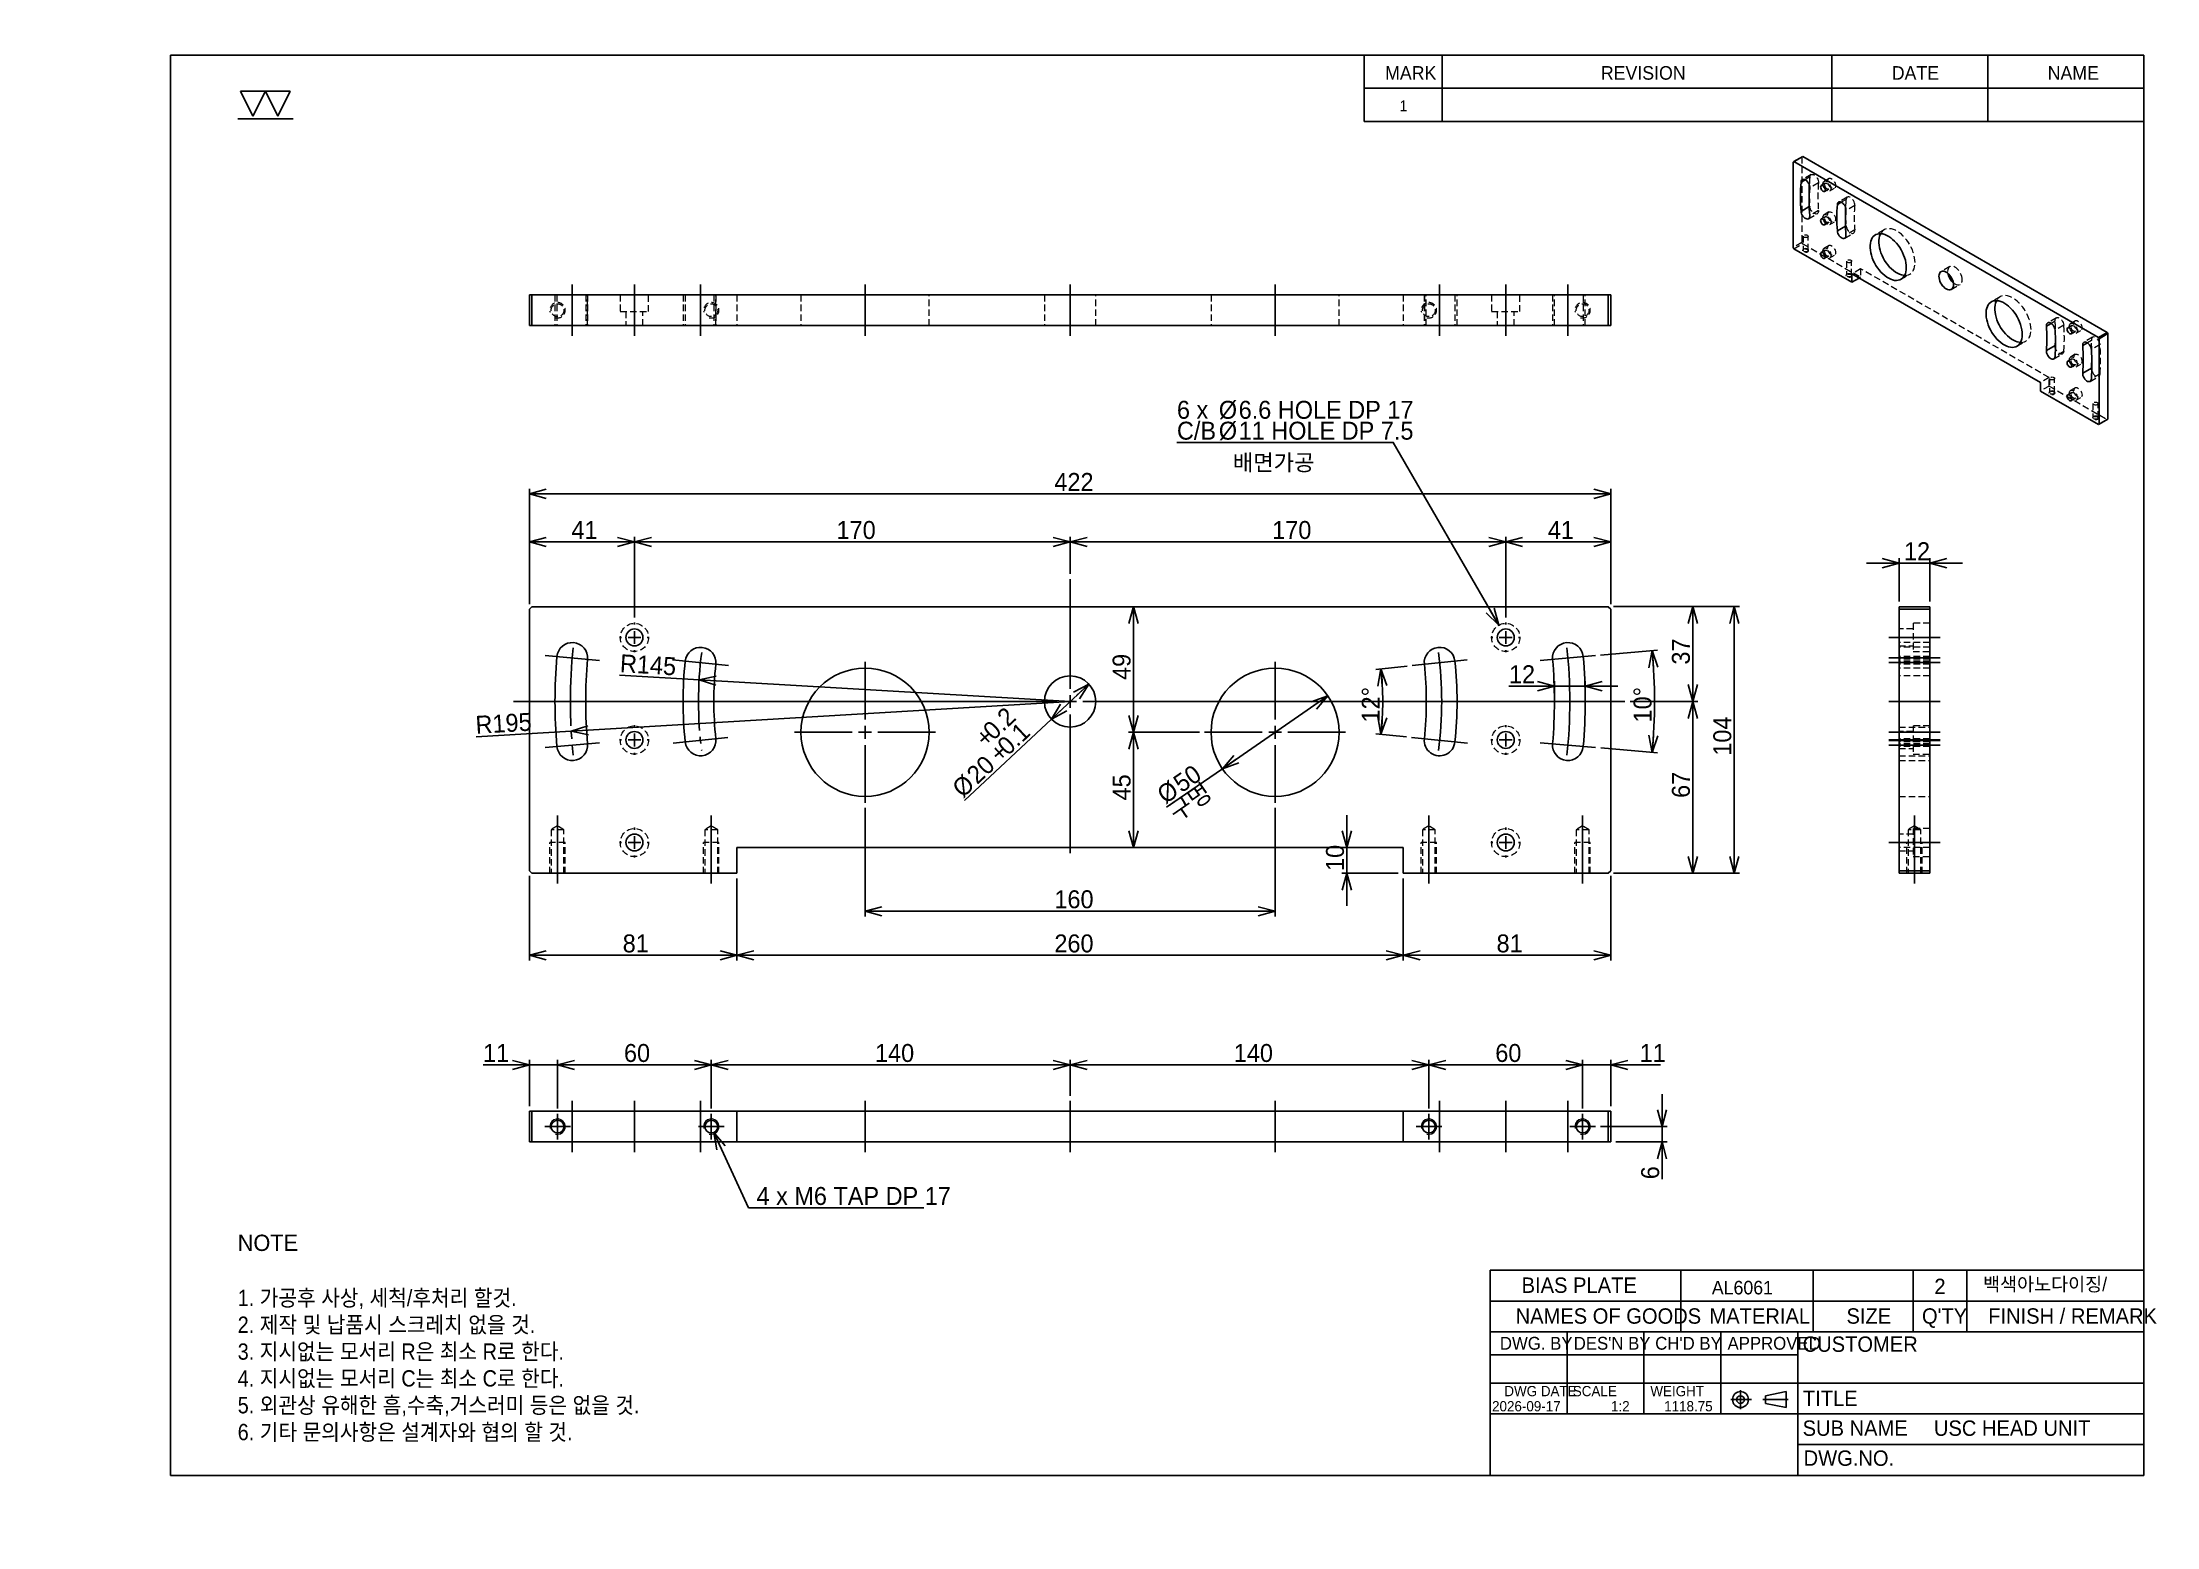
# Model space of a CAD drawing. Header units: millimetres. Extents: x 0 to 413, y 0 to 290.
import ezdxf

# ---------------------------------------------------------------- set-up
doc = ezdxf.new("R2010")
doc.units = ezdxf.units.MM
for name, pattern in [('SLD-실선', [0]), ('SLD-일점쇄선(중심선)', [19.05, 15.24, -1.27, 1.27, -1.27]), ('SLD-점선', [1.905, 1.27, -0.635])]:
    doc.linetypes.add(name, pattern=pattern)
doc.styles.add('SLDTEXTSTYLE0', font='GULIM.TTC')
doc.styles.add('SLDTEXTSTYLE3', font='GOTHIC.TTF', dxfattribs={"width": 1.3695})
doc.styles.add('SLDTEXTSTYLE4', font='SWROMNS.TTF')
doc.styles.add('SLDTEXTSTYLE5', font='GOTHIC.TTF', dxfattribs={"width": 0.913, "bigfont": 'bigfont'})
doc.styles.add('SLDTEXTSTYLE6', font='GULIM.TTC')
doc.styles.add('SLDTEXTSTYLE7', font='GULIM.TTC', dxfattribs={"bigfont": 'bigfont'})
doc.dimstyles.new('SLDDIMSTYLE0', dxfattribs={"dimtxt": 3.5, "dimasz": 3.302, "dimexe": 0, "dimexo": 0.625, "dimgap": 0.875, "dimtad": 1, "dimlfac": 2, "dimzin": 12, "dimtxsty": 'SLDTEXTSTYLE0', "dimblk1": 'OPEN30', "dimblk2": 'OPEN30', "dimsah": 1, "dimcen": 2.5, "dimazin": 3, "dimtfac": 1, "dimtmove": 0, "dimatfit": 3, "dimldrblk": 'OPEN30', "dimfrac": 2, "dimtzin": 12})
doc.dimstyles.new('SLDDIMSTYLE1', dxfattribs={"dimtxt": 3.5, "dimasz": 3.302, "dimexe": 0, "dimexo": 0.625, "dimgap": 0.875, "dimtad": 1, "dimdec": 3, "dimlfac": 2, "dimrnd": 1e-09, "dimzin": 12, "dimtxsty": 'SLDTEXTSTYLE0', "dimblk1": 'OPEN30', "dimblk2": 'OPEN30', "dimsah": 1, "dimcen": 2.5, "dimazin": 3, "dimtfac": 1, "dimtdec": 3, "dimtmove": 0, "dimatfit": 3, "dimldrblk": 'OPEN30', "dimfrac": 2, "dimtzin": 12})
doc.dimstyles.new('SLDDIMSTYLE2', dxfattribs={"dimtxt": 3.5, "dimasz": 3.302, "dimexe": 0, "dimexo": 0.625, "dimgap": 0.875, "dimtad": 1, "dimdec": 3, "dimlfac": 2, "dimrnd": 1e-09, "dimzin": 12, "dimtxsty": 'SLDTEXTSTYLE0', "dimblk1": 'OPEN30', "dimblk2": 'OPEN30', "dimsah": 1, "dimcen": 2.5, "dimazin": 3, "dimtfac": 1, "dimtdec": 3, "dimtmove": 0, "dimatfit": 0, "dimldrblk": 'OPEN30', "dimfrac": 2, "dimtzin": 12})
doc.dimstyles.new('SLDDIMSTYLE3', dxfattribs={"dimtxt": 3.5, "dimasz": 3.302, "dimexe": 0, "dimexo": 0.625, "dimgap": 0.875, "dimtad": 1, "dimdec": 3, "dimlfac": 2, "dimrnd": 1e-09, "dimzin": 12, "dimtxsty": 'SLDTEXTSTYLE0', "dimblk1": 'OPEN30', "dimblk2": 'OPEN30', "dimsah": 1, "dimcen": 0, "dimazin": 3, "dimtfac": 1, "dimtdec": 3, "dimtmove": 0, "dimatfit": 3, "dimldrblk": 'OPEN30', "dimfrac": 2, "dimtzin": 12})
doc.dimstyles.new('SLDDIMSTYLE4', dxfattribs={"dimtxt": 3.5, "dimasz": 3.302, "dimexe": 0, "dimexo": 0.625, "dimgap": 0.875, "dimtad": 1, "dimdec": 3, "dimlfac": 2, "dimrnd": 1e-09, "dimzin": 12, "dimtxsty": 'SLDTEXTSTYLE0', "dimblk1": 'OPEN30', "dimblk2": 'OPEN30', "dimsah": 1, "dimcen": 0, "dimazin": 3, "dimtol": 1, "dimtp": 0.2, "dimtm": -0.1, "dimtfac": 1, "dimtdec": 3, "dimtmove": 0, "dimatfit": 3, "dimldrblk": 'OPEN30', "dimfrac": 2})
doc.dimstyles.new('SLDDIMSTYLE5', dxfattribs={"dimtxt": 3.5, "dimasz": 3.302, "dimexe": 0, "dimexo": 0.625, "dimgap": 0.875, "dimtad": 1, "dimdec": 3, "dimlfac": 2, "dimrnd": 1e-09, "dimzin": 12, "dimtxsty": 'SLDTEXTSTYLE0', "dimblk1": 'OPEN30', "dimblk2": 'OPEN30', "dimsah": 1, "dimcen": 0, "dimazin": 3, "dimtfac": 1, "dimtdec": 3, "dimtmove": 0, "dimatfit": 3, "dimldrblk": 'OPEN30', "dimfrac": 2, "dimtzin": 12})
doc.dimstyles.new('SLDDIMSTYLE6', dxfattribs={"dimtxt": 3.5, "dimasz": 3.302, "dimexe": 0, "dimexo": 0.625, "dimgap": 0.875, "dimtad": 1, "dimdec": 1, "dimlfac": 2, "dimrnd": 1e-09, "dimzin": 12, "dimtxsty": 'SLDTEXTSTYLE0', "dimblk1": 'NONE', "dimblk2": 'NONE', "dimsah": 1, "dimcen": 0, "dimazin": 3, "dimtfac": 1, "dimtdec": 3, "dimtmove": 0, "dimatfit": 3, "dimldrblk": 'NONE', "dimfrac": 2, "dimtzin": 12})
doc.dimstyles.new('SLDDIMSTYLE7', dxfattribs={"dimtxt": 3.5, "dimasz": 3.302, "dimexe": 0, "dimexo": 0.625, "dimgap": 0.875, "dimtad": 1, "dimdec": 6, "dimlfac": 2, "dimrnd": 1e-09, "dimzin": 12, "dimtxsty": 'SLDTEXTSTYLE0', "dimblk1": 'NONE', "dimblk2": 'NONE', "dimsah": 1, "dimcen": 0, "dimazin": 3, "dimtfac": 1, "dimtdec": 3, "dimtmove": 0, "dimatfit": 3, "dimldrblk": 'NONE', "dimfrac": 2, "dimtzin": 12})

msp = doc.modelspace()

# ---------------------------------------------------------------- texts
at = {"color": 7, "linetype": 'SLD-실선', "lineweight": 18, "insert": (26.99751892, 289.5050458), "char_height": 0.010000007, "attachment_point": 1, "style": 'SLDTEXTSTYLE3'}
msp.add_mtext('0.01', dxfattribs=at)
for s, insert, char_height, attachment_point, style in [('배면가공', (232.28170237, 209.13310752), 3.175, 1, 'SLDTEXTSTYLE7'), ('BIAS PLATE', (299.8637709, 48.60246153), 3, 2, 'SLDTEXTSTYLE0'), ('AL6061', (331.70531379, 47.95077868), 2.645833333, 2, 'SLDTEXTSTYLE0'), ('2', (370.25550437, 48.36730358), 3, 2, 'SLDTEXTSTYLE0'), ('백색아노다이징/', (390.75779486, 48.60913906), 2.645833333, 2, 'SLDTEXTSTYLE7'), ('NAMES OF GOODS', (287.45752126, 42.58969697), 3, 1, 'SLDTEXTSTYLE0'), ('MATERIAL', (325.28408978, 42.58969697), 3, 1, 'SLDTEXTSTYLE0'), ('SIZE', (352.01331598, 42.58969697), 3, 1, 'SLDTEXTSTYLE0'), ("Q'TY", (366.73987929, 42.58969697), 3, 1, 'SLDTEXTSTYLE0'), ('FINISH / REMARK', (379.65898256, 42.58969697), 3, 1, 'SLDTEXTSTYLE0'), ('CUSTOMER', (343.45783633, 37.1039047), 3, 1, 'SLDTEXTSTYLE0'), ('DWG. BY', (284.38537263, 37.02142454), 2.5, 1, 'SLDTEXTSTYLE0'), ("DES'N BY", (298.79507808, 37.02142454), 2.5, 1, 'SLDTEXTSTYLE0'), ("CH'D BY", (314.69274934, 37.02142454), 2.5, 1, 'SLDTEXTSTYLE0'), ('APPROVED', (328.80560008, 37.02142454), 2.5, 1, 'SLDTEXTSTYLE0'), ('DWG DATE', (285.26037161, 27.44389684), 2, 1, 'SLDTEXTSTYLE0'), ('SCALE', (298.61805112, 27.44389684), 2, 1, 'SLDTEXTSTYLE0'), ('WEIGHT', (313.75231501, 27.44389684), 2, 1, 'SLDTEXTSTYLE0'), ('TITLE', (343.5069412, 26.53408299), 3, 1, 'SLDTEXTSTYLE0'), ('2026-09-17', (289.55620646, 24.49634931), 2, 2, 'SLDTEXTSTYLE6'), ('1:2', (307.88890222, 24.49634931), 2, 2, 'SLDTEXTSTYLE6'), ('1118.75', (321.16959992, 24.49634931), 2, 2, 'SLDTEXTSTYLE6'), ('SUB NAME', (343.45783633, 20.72182703), 3, 1, 'SLDTEXTSTYLE0'), ('USC HEAD UNIT', (384.33133668, 20.72182679), 3, 2, 'SLDTEXTSTYLE0'), ('DWG.NO.', (343.65072229, 14.87027553), 3, 1, 'SLDTEXTSTYLE0')]:
    msp.add_mtext(s, dxfattribs=dict(insert=insert, char_height=char_height, attachment_point=attachment_point, style=style))

# ---------------------------------------------------------------- blocks, each defined once
blk = doc.blocks.new('SW_NOTE_0_40')
at = {"color": 0}
for p, q in [((-4.85, 0), (-7.27, 4.85)), ((-7.27, 4.85), (-2.42, 4.85)), ((-4.85, 0), (-2.42, 4.85)), ((0, 0), (-2.42, 4.85)), ((-2.42, 4.85), (2.42, 4.85)), ((0, 0), (2.42, 4.85)), ((-7.83, -0.53), (2.99, -0.53))]:
    blk.add_line(p, q, dxfattribs=at)
blk = doc.blocks.new('SW_NOTE_0_41')
at = {"color": 0, "linetype": 'SLD-실선', "lineweight": 18, "char_height": 3.175, "attachment_point": 1}
for s, insert, style in [('NOTE', (0, 4.33), 'SLDTEXTSTYLE4'), ('1. 가공후 사상, 세척/후처리 할것.', (0, -6.41), 'SLDTEXTSTYLE5'), ('2. 제작 및 납품시 스크레치 없을 것.', (0, -11.64), 'SLDTEXTSTYLE5'), ('3. 지시없는 모서리 R은 최소 R로 한다.', (0, -16.88), 'SLDTEXTSTYLE5'), ('4. 지시없는 모서리 C는 최소 C로 한다.', (0, -22.11), 'SLDTEXTSTYLE5'), ('5. 외관상 유해한 흠,수축,거스러미 등은 없을 것.', (0, -27.34), 'SLDTEXTSTYLE5'), ('6. 기타 문의사항은 설계자와 협의 할 것.', (0, -32.58), 'SLDTEXTSTYLE5')]:
    blk.add_mtext(s, dxfattribs=dict(at, insert=insert, style=style))
blk = doc.blocks.new('SW_TABLEANNOTATION_0')
at = {"color": 0}
for p, q in [((0, 0), (0, -6.47)), ((0, 0), (15.21, 0)), ((15.21, 0), (15.21, -6.47)), ((15.21, 0), (91.25, 0)), ((91.25, 0), (91.25, -6.47)), ((91.25, 0), (121.67, 0)), ((121.67, 0), (121.67, -6.47)), ((121.67, 0), (152.09, 0)), ((152.09, 0), (152.09, -6.47)), ((0, -6.47), (15.21, -6.47)), ((0, -6.47), (0, -12.95)), ((15.21, -6.47), (91.25, -6.47)), ((15.21, -6.47), (15.21, -12.95)), ((91.25, -6.47), (121.67, -6.47)), ((91.25, -6.47), (91.25, -12.95)), ((121.67, -6.47), (152.09, -6.47)), ((121.67, -6.47), (121.67, -12.95)), ((152.09, -6.47), (152.09, -12.95)), ((0, -12.95), (15.21, -12.95)), ((15.21, -12.95), (91.25, -12.95)), ((91.25, -12.95), (121.67, -12.95)), ((121.67, -12.95), (152.09, -12.95))]:
    blk.add_line(p, q, dxfattribs=at)
at = {"color": 0, "attachment_point": 1, "style": 'SLDTEXTSTYLE0'}
for s, insert, char_height in [('MARK', (4.08, -2.15), 2.646), ('REVISION', (46.17, -2.15), 2.646), ('DATE', (102.93, -2.15), 2.646), ('NAME', (133.35, -2.15), 2.646), ('1', (6.9, -8.83), 2.12)]:
    blk.add_mtext(s, dxfattribs=dict(at, insert=insert, char_height=char_height))
blk = doc.blocks.new('_Open30')
at = {"color": 0, "linetype": 'ByBlock', "lineweight": -2}
for p, q in [((-1, 0.267949), (0, 0)), ((0, 0), (-1, -0.267949)), ((0, 0), (-1, 0))]:
    blk.add_line(p, q, dxfattribs=at)
blk = doc.blocks.new('_D')
for p, q in [((304.05, 169.99), (315.11, 170.96)), ((304.06, 151.88), (315.11, 150.91))]:
    blk.add_line(p, q)
blk.add_arc((200.53, 160.94), 114.02, 355, 5)
at = {"xscale": 3.302, "yscale": 3.302}
for p, rotation in [((314.11, 170.87), 94.17055995407077), ((314.11, 151), 265.82944004593)]:
    blk.add_blockref('_Open30', p, dxfattribs=dict(at, rotation=rotation))
at = {"insert": (310.47, 156.85), "char_height": 3.5, "attachment_point": 1, "rotation": 90, "style": 'SLDTEXTSTYLE0'}
blk.add_mtext('10°', dxfattribs=at)
blk = doc.blocks.new('_D_1')
for p, q in [((266.28, 167.85), (260.2, 167.21)), ((266.18, 154.04), (260.2, 154.66))]:
    blk.add_line(p, q)
blk.add_arc((200.53, 160.94), 61, 354, 6)
at = {"xscale": 3.302, "yscale": 3.302}
for p, rotation in [((261.19, 167.31), 94.45065178149717), ((261.19, 154.56), 265.5493482185037)]:
    blk.add_blockref('_Open30', p, dxfattribs=dict(at, rotation=rotation))
at = {"insert": (257.45, 156.85), "char_height": 3.5, "attachment_point": 1, "rotation": 90, "style": 'SLDTEXTSTYLE0'}
blk.add_mtext('12°', dxfattribs=at)
blk = doc.blocks.new('_D_2')
for p, q in [((135.53, 126.44), (135.53, 110.44)), ((265.53, 126.44), (265.53, 110.44)), ((135.53, 111.44), (265.53, 111.44))]:
    blk.add_line(p, q)
at = {"xscale": 3.302, "yscale": 3.302, "rotation": 180.0000000000004}
blk.add_blockref('_Open30', (135.53, 111.44), dxfattribs=at)
at = {"xscale": 3.302, "yscale": 3.302}
blk.add_blockref('_Open30', (265.53, 111.44), dxfattribs=at)
at = {"insert": (197.47, 115.51), "char_height": 3.5, "attachment_point": 1, "style": 'SLDTEXTSTYLE0'}
blk.add_mtext('260', dxfattribs=at)
blk = doc.blocks.new('_D_3')
for p, q in [((265.53, 126.44), (265.53, 110.44)), ((306.03, 126.94), (306.03, 110.44)), ((265.53, 111.44), (306.03, 111.44))]:
    blk.add_line(p, q)
at = {"xscale": 3.302, "yscale": 3.302, "rotation": 180.0000000000004}
blk.add_blockref('_Open30', (265.53, 111.44), dxfattribs=at)
at = {"xscale": 3.302, "yscale": 3.302}
blk.add_blockref('_Open30', (306.03, 111.44), dxfattribs=at)
at = {"insert": (283.74, 115.51), "char_height": 3.5, "attachment_point": 1, "style": 'SLDTEXTSTYLE0'}
blk.add_mtext('81', dxfattribs=at)
blk = doc.blocks.new('_D_4')
for p, q in [((95.03, 126.94), (95.03, 110.44)), ((135.53, 126.44), (135.53, 110.44)), ((135.53, 111.44), (95.03, 111.44))]:
    blk.add_line(p, q)
at = {"xscale": 3.302, "yscale": 3.302, "rotation": 180.0000000000004}
blk.add_blockref('_Open30', (95.03, 111.44), dxfattribs=at)
at = {"xscale": 3.302, "yscale": 3.302}
blk.add_blockref('_Open30', (135.53, 111.44), dxfattribs=at)
at = {"insert": (113.24, 115.51), "char_height": 3.5, "attachment_point": 1, "style": 'SLDTEXTSTYLE0'}
blk.add_mtext('81', dxfattribs=at)
blk = doc.blocks.new('_D_5')
for p, q in [((254.53, 132.44), (254.53, 138.79)), ((254.53, 127.44), (254.53, 132.44)), ((264.53, 127.44), (253.53, 127.44)), ((254.53, 127.44), (254.53, 121.09))]:
    blk.add_line(p, q)
at = {"xscale": 3.302, "yscale": 3.302}
for p, rotation in [((254.53, 132.44), 270.0000000000004), ((254.53, 127.44), 90.0000000000004)]:
    blk.add_blockref('_Open30', p, dxfattribs=dict(at, rotation=rotation))
at = {"insert": (250.46, 127.89), "char_height": 3.5, "attachment_point": 1, "rotation": 90, "style": 'SLDTEXTSTYLE0'}
blk.add_mtext('10', dxfattribs=at)
blk = doc.blocks.new('_D_6')
for p, q in [((160.53, 140.19), (160.53, 119.04)), ((240.53, 140.19), (240.53, 119.04)), ((160.53, 120.04), (240.53, 120.04))]:
    blk.add_line(p, q)
at = {"xscale": 3.302, "yscale": 3.302, "rotation": 180.0000000000004}
blk.add_blockref('_Open30', (160.53, 120.04), dxfattribs=at)
at = {"xscale": 3.302, "yscale": 3.302}
blk.add_blockref('_Open30', (240.53, 120.04), dxfattribs=at)
at = {"insert": (197.47, 124.12), "char_height": 3.5, "attachment_point": 1, "style": 'SLDTEXTSTYLE0'}
blk.add_mtext('160', dxfattribs=at)
blk = doc.blocks.new('_D_7')
for q in [(250.82, 162.04), (219.34, 140.3)]:
    blk.add_line((230.24, 147.83), q)
at = {"xscale": 3.302, "yscale": 3.302}
for p, rotation in [((250.82, 162.04), 34.62751246864709), ((230.24, 147.83), 214.6275124686471)]:
    blk.add_blockref('_Open30', p, dxfattribs=dict(at, rotation=rotation))
at = {"char_height": 3.5, "attachment_point": 1, "rotation": 34.6275}
for s, insert, style in [('%%c', (217.11, 143.72), 'SLDTEXTSTYLE0'), ('구멍', (219.34, 140.3), 'SLDTEXTSTYLE7'), ('50', (220.3, 145.92), 'SLDTEXTSTYLE0')]:
    blk.add_mtext(s, dxfattribs=dict(at, insert=insert, style=style))
blk = doc.blocks.new('_D_8')
for q in [(204.18, 164.35), (179.91, 141.63)]:
    blk.add_line((196.88, 157.52), q)
at = {"xscale": 3.302, "yscale": 3.302}
for p, rotation in [((204.18, 164.35), 43.11424649993232), ((196.88, 157.52), 223.1142464999323)]:
    blk.add_blockref('_Open30', p, dxfattribs=dict(at, rotation=rotation))
at = {"char_height": 3.5, "attachment_point": 1, "rotation": 43.1142, "style": 'SLDTEXTSTYLE0'}
for s, insert in [('0.2', (183.19, 155.76)), ('+', (181.7, 154.36)), ('0.1', (185.98, 152.78)), ('20', (180.02, 147.2)), ('+', (184.49, 151.38)), ('%%c', (177.19, 144.55))]:
    blk.add_mtext(s, dxfattribs=dict(at, insert=insert))
blk = doc.blocks.new('_D_9')
for q in [(112.6, 166.09), (200.53, 160.94)]:
    blk.add_line((128.15, 165.18), q)
at = {"xscale": 3.302, "yscale": 3.302, "rotation": 176.6448730736203}
blk.add_blockref('_Open30', (128.15, 165.18), dxfattribs=at)
at = {"insert": (112.84, 170.16), "char_height": 3.5, "attachment_point": 1, "rotation": 356.6449, "style": 'SLDTEXTSTYLE0'}
blk.add_mtext('R145', dxfattribs=at)
blk = doc.blocks.new('_D_10')
for q in [(200.53, 160.94), (84.68, 154.04)]:
    blk.add_line((103.2, 155.14), q)
at = {"xscale": 3.302, "yscale": 3.302, "rotation": 183.4059046574534}
blk.add_blockref('_Open30', (103.2, 155.14), dxfattribs=at)
at = {"insert": (84.43, 158.11), "char_height": 3.5, "attachment_point": 1, "rotation": 3.4059, "style": 'SLDTEXTSTYLE0'}
blk.add_mtext('R195', dxfattribs=at)
blk = doc.blocks.new('_D_11')
for p, q in [((295.03, 163.93), (286.16, 163.93)), ((295.03, 161.94), (295.03, 164.93)), ((295.03, 163.93), (301.03, 163.93)), ((301.03, 161.94), (301.03, 164.93)), ((301.03, 163.93), (307.38, 163.93))]:
    blk.add_line(p, q)
at = {"xscale": 3.302, "yscale": 3.302}
blk.add_blockref('_Open30', (295.03, 163.93), dxfattribs=at)
at = {"xscale": 3.302, "yscale": 3.302, "rotation": 180.0000000000004}
blk.add_blockref('_Open30', (301.03, 163.93), dxfattribs=at)
at = {"insert": (286.16, 168.01), "char_height": 3.5, "attachment_point": 1, "style": 'SLDTEXTSTYLE0'}
blk.add_mtext('12', dxfattribs=at)
blk = doc.blocks.new('_D_12')
for p, q in [((306.53, 179.44), (323.03, 179.44)), ((322.03, 160.94), (322.03, 179.44)), ((309.79, 160.94), (323.03, 160.94))]:
    blk.add_line(p, q)
at = {"xscale": 3.302, "yscale": 3.302}
for p, rotation in [((322.03, 179.44), 90.0000000000004), ((322.03, 160.94), 270.0000000000004)]:
    blk.add_blockref('_Open30', p, dxfattribs=dict(at, rotation=rotation))
at = {"insert": (317.95, 168.14), "char_height": 3.5, "attachment_point": 1, "rotation": 90, "style": 'SLDTEXTSTYLE0'}
blk.add_mtext('37', dxfattribs=at)
blk = doc.blocks.new('_D_13')
for p, q in [((309.79, 160.94), (323.03, 160.94)), ((322.03, 160.94), (322.03, 127.44)), ((306.53, 127.44), (323.03, 127.44))]:
    blk.add_line(p, q)
at = {"xscale": 3.302, "yscale": 3.302}
for p, rotation in [((322.03, 160.94), 90.0000000000004), ((322.03, 127.44), 270.0000000000004)]:
    blk.add_blockref('_Open30', p, dxfattribs=dict(at, rotation=rotation))
at = {"insert": (317.95, 142.14), "char_height": 3.5, "attachment_point": 1, "rotation": 90, "style": 'SLDTEXTSTYLE0'}
blk.add_mtext('67', dxfattribs=at)
blk = doc.blocks.new('_D_14')
for p, q in [((306.53, 179.44), (331.11, 179.44)), ((330.11, 179.44), (330.11, 127.44)), ((306.53, 127.44), (331.11, 127.44))]:
    blk.add_line(p, q)
at = {"xscale": 3.302, "yscale": 3.302}
for p, rotation in [((330.11, 179.44), 90.0000000000004), ((330.11, 127.44), 270.0000000000004)]:
    blk.add_blockref('_Open30', p, dxfattribs=dict(at, rotation=rotation))
at = {"insert": (326.03, 150.37), "char_height": 3.5, "attachment_point": 1, "rotation": 90, "style": 'SLDTEXTSTYLE0'}
blk.add_mtext('104', dxfattribs=at)
blk = doc.blocks.new('_D_15')
for p, q in [((212.9, 154.94), (212.9, 179.44)), ((225.78, 154.94), (211.9, 154.94))]:
    blk.add_line(p, q)
at = {"xscale": 3.302, "yscale": 3.302}
for p, rotation in [((212.9, 179.44), 90.0000000000004), ((212.9, 154.94), 270.0000000000004)]:
    blk.add_blockref('_Open30', p, dxfattribs=dict(at, rotation=rotation))
at = {"insert": (208.83, 165.14), "char_height": 3.5, "attachment_point": 1, "rotation": 90, "style": 'SLDTEXTSTYLE0'}
blk.add_mtext('49', dxfattribs=at)
blk = doc.blocks.new('_D_16')
for p, q in [((225.78, 154.94), (211.9, 154.94)), ((212.9, 154.94), (212.9, 132.44))]:
    blk.add_line(p, q)
at = {"xscale": 3.302, "yscale": 3.302}
for p, rotation in [((212.9, 154.94), 90.0000000000004), ((212.9, 132.44), 270.0000000000004)]:
    blk.add_blockref('_Open30', p, dxfattribs=dict(at, rotation=rotation))
at = {"insert": (208.83, 141.64), "char_height": 3.5, "attachment_point": 1, "rotation": 90, "style": 'SLDTEXTSTYLE0'}
blk.add_mtext('45', dxfattribs=at)
blk = doc.blocks.new('_D_17')
for p, q in [((200.53, 185.81), (200.53, 193.07)), ((285.53, 192.07), (200.53, 192.07)), ((285.53, 177.34), (285.53, 193.07))]:
    blk.add_line(p, q)
at = {"xscale": 3.302, "yscale": 3.302, "rotation": 180.0000000000004}
blk.add_blockref('_Open30', (200.53, 192.07), dxfattribs=at)
at = {"xscale": 3.302, "yscale": 3.302}
blk.add_blockref('_Open30', (285.53, 192.07), dxfattribs=at)
at = {"insert": (239.97, 196.14), "char_height": 3.5, "attachment_point": 1, "style": 'SLDTEXTSTYLE0'}
blk.add_mtext('170', dxfattribs=at)
blk = doc.blocks.new('_D_18')
for p, q in [((285.53, 177.34), (285.53, 193.07)), ((285.53, 192.07), (306.03, 192.07)), ((306.03, 179.94), (306.03, 193.07))]:
    blk.add_line(p, q)
at = {"xscale": 3.302, "yscale": 3.302, "rotation": 180.0000000000004}
blk.add_blockref('_Open30', (285.53, 192.07), dxfattribs=at)
at = {"xscale": 3.302, "yscale": 3.302}
blk.add_blockref('_Open30', (306.03, 192.07), dxfattribs=at)
at = {"insert": (293.74, 196.14), "char_height": 3.5, "attachment_point": 1, "style": 'SLDTEXTSTYLE0'}
blk.add_mtext('41', dxfattribs=at)
blk = doc.blocks.new('_D_19')
for p, q in [((115.53, 177.34), (115.53, 193.07)), ((200.53, 192.07), (115.53, 192.07)), ((200.53, 185.81), (200.53, 193.07))]:
    blk.add_line(p, q)
at = {"xscale": 3.302, "yscale": 3.302, "rotation": 180.0000000000004}
blk.add_blockref('_Open30', (115.53, 192.07), dxfattribs=at)
at = {"xscale": 3.302, "yscale": 3.302}
blk.add_blockref('_Open30', (200.53, 192.07), dxfattribs=at)
at = {"insert": (154.97, 196.14), "char_height": 3.5, "attachment_point": 1, "style": 'SLDTEXTSTYLE0'}
blk.add_mtext('170', dxfattribs=at)
blk = doc.blocks.new('_D_20')
for p, q in [((95.03, 179.94), (95.03, 193.07)), ((115.53, 192.07), (95.03, 192.07)), ((115.53, 177.34), (115.53, 193.07))]:
    blk.add_line(p, q)
at = {"xscale": 3.302, "yscale": 3.302, "rotation": 180.0000000000004}
blk.add_blockref('_Open30', (95.03, 192.07), dxfattribs=at)
at = {"xscale": 3.302, "yscale": 3.302}
blk.add_blockref('_Open30', (115.53, 192.07), dxfattribs=at)
at = {"insert": (103.24, 196.14), "char_height": 3.5, "attachment_point": 1, "style": 'SLDTEXTSTYLE0'}
blk.add_mtext('41', dxfattribs=at)
blk = doc.blocks.new('_D_21')
for p, q in [((95.03, 179.94), (95.03, 202.44)), ((306.03, 179.94), (306.03, 202.44)), ((95.03, 201.44), (306.03, 201.44))]:
    blk.add_line(p, q)
at = {"xscale": 3.302, "yscale": 3.302, "rotation": 180.0000000000004}
blk.add_blockref('_Open30', (95.03, 201.44), dxfattribs=at)
at = {"xscale": 3.302, "yscale": 3.302}
blk.add_blockref('_Open30', (306.03, 201.44), dxfattribs=at)
at = {"insert": (197.47, 205.51), "char_height": 3.5, "attachment_point": 1, "style": 'SLDTEXTSTYLE0'}
blk.add_mtext('422', dxfattribs=at)
blk = doc.blocks.new('_D_22')
blk.add_line((263.6, 211.43), (221.38, 211.43))
at = {"char_height": 3.5, "attachment_point": 1, "style": 'SLDTEXTSTYLE0'}
for s, insert in [('6 x ', (221.38, 219.58)), ('%%c', (229.55, 219.58)), ('6.6 HOLE DP 17', (233.42, 219.58)), ('C/B ', (221.38, 215.51)), ('%%c', (229.55, 215.51)), ('11 HOLE DP 7.5', (233.42, 215.51))]:
    blk.add_mtext(s, dxfattribs=dict(at, insert=insert))
blk = doc.blocks.new('_None')
blk = doc.blocks.new('SW_CENTERMARKSYMBOL_0')
at = {"color": 0}
for p, q in [((0, 2.5), (0, 23.87)), ((-2.5, 0), (-108.62, 0)), ((0, 0), (-1.25, 0)), ((0, 0), (0, 1.25)), ((0, 0), (0, -1.25)), ((0, 0), (1.25, 0)), ((2.5, 0), (108.26, 0)), ((0, -2.5), (0, -29.6))]:
    blk.add_line(p, q, dxfattribs=at)
blk = doc.blocks.new('SW_CENTERMARKSYMBOL_1')
at = {"color": 0}
for p, q in [((-2.5, 0), (-2.9, 0)), ((0, 0), (-1.25, 0)), ((0, 2.5), (0, 2.9)), ((0, 0), (0, 1.25)), ((0, 0), (0, -1.25)), ((0, 0), (1.25, 0)), ((2.5, 0), (2.9, 0)), ((0, -2.5), (0, -2.9))]:
    blk.add_line(p, q, dxfattribs=at)
blk = doc.blocks.new('SW_CENTERMARKSYMBOL_2')
at = {"color": 0}
for p, q in [((-2.5, 0), (-2.9, 0)), ((0, 0), (-1.25, 0)), ((0, 2.5), (0, 2.9)), ((0, 0), (0, 1.25)), ((0, 0), (0, -1.25)), ((0, 0), (1.25, 0)), ((2.5, 0), (2.9, 0)), ((0, -2.5), (0, -2.9))]:
    blk.add_line(p, q, dxfattribs=at)
blk = doc.blocks.new('SW_CENTERMARKSYMBOL_3')
at = {"color": 0}
for p, q in [((-2.5, 0), (-2.9, 0)), ((0, 0), (-1.25, 0)), ((0, 2.5), (0, 2.9)), ((0, 0), (0, 1.25)), ((0, 0), (0, -1.25)), ((0, 0), (1.25, 0)), ((2.5, 0), (2.9, 0)), ((0, -2.5), (0, -2.9))]:
    blk.add_line(p, q, dxfattribs=at)
blk = doc.blocks.new('SW_CENTERMARKSYMBOL_4')
at = {"color": 0}
for p, q in [((-2.5, 0), (-2.9, 0)), ((0, 0), (-1.25, 0)), ((0, 2.5), (0, 2.9)), ((0, 0), (0, 1.25)), ((0, 0), (0, -1.25)), ((0, 0), (1.25, 0)), ((2.5, 0), (2.9, 0)), ((0, -2.5), (0, -2.9))]:
    blk.add_line(p, q, dxfattribs=at)
blk = doc.blocks.new('SW_CENTERMARKSYMBOL_5')
at = {"color": 0}
for p, q in [((-2.5, 0), (-2.9, 0)), ((0, 0), (-1.25, 0)), ((0, 2.5), (0, 2.9)), ((0, 0), (0, 1.25)), ((0, 0), (0, -1.25)), ((0, 0), (1.25, 0)), ((2.5, 0), (2.9, 0)), ((0, -2.5), (0, -2.9))]:
    blk.add_line(p, q, dxfattribs=at)
blk = doc.blocks.new('SW_CENTERMARKSYMBOL_6')
at = {"color": 0}
for p, q in [((-2.5, 0), (-2.9, 0)), ((0, 0), (-1.25, 0)), ((0, 2.5), (0, 2.9)), ((0, 0), (0, 1.25)), ((0, 0), (0, -1.25)), ((0, 0), (1.25, 0)), ((2.5, 0), (2.9, 0)), ((0, -2.5), (0, -2.9))]:
    blk.add_line(p, q, dxfattribs=at)
blk = doc.blocks.new('SW_CENTERMARKSYMBOL_7')
at = {"color": 0}
for p, q in [((0, 2.5), (0, 13.75)), ((-2.5, 0), (-13.75, 0)), ((0, 0), (-1.25, 0)), ((0, 0), (0, 1.25)), ((0, 0), (0, -1.25)), ((0, 0), (1.25, 0)), ((2.5, 0), (13.75, 0)), ((0, -2.5), (0, -13.75))]:
    blk.add_line(p, q, dxfattribs=at)
blk = doc.blocks.new('SW_CENTERMARKSYMBOL_8')
at = {"color": 0}
for p, q in [((0, 2.5), (0, 13.75)), ((-2.5, 0), (-13.75, 0)), ((0, 0), (-1.25, 0)), ((0, 0), (0, 1.25)), ((0, 0), (0, -1.25)), ((0, 0), (1.25, 0)), ((2.5, 0), (13.75, 0)), ((0, -2.5), (0, -13.75))]:
    blk.add_line(p, q, dxfattribs=at)
blk = doc.blocks.new('_D_23')
for p, q in [((362.27, 187.92), (355.92, 187.92)), ((362.27, 180.44), (362.27, 188.92)), ((362.27, 187.92), (368.27, 187.92)), ((368.27, 180.44), (368.27, 188.92)), ((368.27, 187.92), (374.62, 187.92))]:
    blk.add_line(p, q)
at = {"xscale": 3.302, "yscale": 3.302}
blk.add_blockref('_Open30', (362.27, 187.92), dxfattribs=at)
at = {"xscale": 3.302, "yscale": 3.302, "rotation": 180.0000000000004}
blk.add_blockref('_Open30', (368.27, 187.92), dxfattribs=at)
at = {"insert": (363.23, 192), "char_height": 3.5, "attachment_point": 1, "style": 'SLDTEXTSTYLE0'}
blk.add_mtext('12', dxfattribs=at)
blk = doc.blocks.new('_D_24')
for p, q in [((270.53, 81.53), (270.53, 91.07)), ((300.53, 81.53), (300.53, 91.07)), ((270.53, 90.07), (300.53, 90.07))]:
    blk.add_line(p, q)
at = {"xscale": 3.302, "yscale": 3.302, "rotation": 180.0000000000004}
blk.add_blockref('_Open30', (270.53, 90.07), dxfattribs=at)
at = {"xscale": 3.302, "yscale": 3.302}
blk.add_blockref('_Open30', (300.53, 90.07), dxfattribs=at)
at = {"insert": (283.49, 94.14), "char_height": 3.5, "attachment_point": 1, "style": 'SLDTEXTSTYLE0'}
blk.add_mtext('60', dxfattribs=at)
blk = doc.blocks.new('_D_25')
for p, q in [((200.53, 84.03), (200.53, 91.07)), ((270.53, 81.53), (270.53, 91.07)), ((270.53, 90.07), (200.53, 90.07))]:
    blk.add_line(p, q)
at = {"xscale": 3.302, "yscale": 3.302, "rotation": 180.0000000000004}
blk.add_blockref('_Open30', (200.53, 90.07), dxfattribs=at)
at = {"xscale": 3.302, "yscale": 3.302}
blk.add_blockref('_Open30', (270.53, 90.07), dxfattribs=at)
at = {"insert": (232.47, 94.14), "char_height": 3.5, "attachment_point": 1, "style": 'SLDTEXTSTYLE0'}
blk.add_mtext('140', dxfattribs=at)
blk = doc.blocks.new('_D_26')
for p, q in [((300.53, 81.53), (300.53, 91.07)), ((306.03, 82.03), (306.03, 91.07)), ((300.53, 90.07), (294.18, 90.07)), ((300.53, 90.07), (306.03, 90.07)), ((306.03, 90.07), (315.73, 90.07))]:
    blk.add_line(p, q)
at = {"xscale": 3.302, "yscale": 3.302}
blk.add_blockref('_Open30', (300.53, 90.07), dxfattribs=at)
at = {"xscale": 3.302, "yscale": 3.302, "rotation": 180.0000000000004}
blk.add_blockref('_Open30', (306.03, 90.07), dxfattribs=at)
at = {"insert": (311.65, 94.14), "char_height": 3.5, "attachment_point": 1, "style": 'SLDTEXTSTYLE0'}
blk.add_mtext('11', dxfattribs=at)
blk = doc.blocks.new('_D_27')
for p, q in [((130.53, 81.53), (130.53, 91.07)), ((200.53, 84.03), (200.53, 91.07)), ((130.53, 90.07), (200.53, 90.07))]:
    blk.add_line(p, q)
at = {"xscale": 3.302, "yscale": 3.302, "rotation": 180.0000000000004}
blk.add_blockref('_Open30', (130.53, 90.07), dxfattribs=at)
at = {"xscale": 3.302, "yscale": 3.302}
blk.add_blockref('_Open30', (200.53, 90.07), dxfattribs=at)
at = {"insert": (162.47, 94.14), "char_height": 3.5, "attachment_point": 1, "style": 'SLDTEXTSTYLE0'}
blk.add_mtext('140', dxfattribs=at)
blk = doc.blocks.new('_D_28')
for p, q in [((100.53, 81.53), (100.53, 91.07)), ((130.53, 81.53), (130.53, 91.07)), ((130.53, 90.07), (100.53, 90.07))]:
    blk.add_line(p, q)
at = {"xscale": 3.302, "yscale": 3.302, "rotation": 180.0000000000004}
blk.add_blockref('_Open30', (100.53, 90.07), dxfattribs=at)
at = {"xscale": 3.302, "yscale": 3.302}
blk.add_blockref('_Open30', (130.53, 90.07), dxfattribs=at)
at = {"insert": (113.49, 94.14), "char_height": 3.5, "attachment_point": 1, "style": 'SLDTEXTSTYLE0'}
blk.add_mtext('60', dxfattribs=at)
blk = doc.blocks.new('_D_29')
for p, q in [((95.03, 82.03), (95.03, 91.07)), ((100.53, 81.53), (100.53, 91.07)), ((95.03, 90.07), (85.99, 90.07)), ((100.53, 90.07), (95.03, 90.07)), ((100.53, 90.07), (106.88, 90.07))]:
    blk.add_line(p, q)
at = {"xscale": 3.302, "yscale": 3.302}
blk.add_blockref('_Open30', (95.03, 90.07), dxfattribs=at)
at = {"xscale": 3.302, "yscale": 3.302, "rotation": 180.0000000000004}
blk.add_blockref('_Open30', (100.53, 90.07), dxfattribs=at)
at = {"insert": (85.99, 94.14), "char_height": 3.5, "attachment_point": 1, "style": 'SLDTEXTSTYLE0'}
blk.add_mtext('11', dxfattribs=at)
blk = doc.blocks.new('_D_30')
for p, q in [((316.03, 78.03), (316.03, 84.38)), ((304.03, 78.03), (317.03, 78.03)), ((307.03, 75.03), (317.03, 75.03)), ((316.03, 78.03), (316.03, 75.03)), ((316.03, 75.03), (316.03, 67.76))]:
    blk.add_line(p, q)
at = {"xscale": 3.302, "yscale": 3.302}
for p, rotation in [((316.03, 78.03), 270.0000000000004), ((316.03, 75.03), 90.0000000000004)]:
    blk.add_blockref('_Open30', p, dxfattribs=dict(at, rotation=rotation))
at = {"insert": (311.95, 67.76), "char_height": 3.5, "attachment_point": 1, "rotation": 90, "style": 'SLDTEXTSTYLE0'}
blk.add_mtext('6', dxfattribs=at)
blk = doc.blocks.new('_D_31')
blk.add_line((137.77, 62.17), (172.02, 62.17))
at = {"insert": (139.35, 66.25), "char_height": 3.5, "attachment_point": 1, "style": 'SLDTEXTSTYLE0'}
blk.add_mtext('4 x M6 TAP DP 17', dxfattribs=at)
blk = doc.blocks.new('SW_CENTERMARKSYMBOL_9')
at = {"color": 0}
for p, q in [((-1.25, 0), (-2.5, 0)), ((0, 0), (-1.25, 0)), ((0, 1.25), (0, 2.5)), ((0, 0), (0, 1.25)), ((0, 0), (0, -1.25)), ((0, 0), (1.25, 0)), ((1.25, 0), (2.5, 0)), ((0, -1.25), (0, -2.5))]:
    blk.add_line(p, q, dxfattribs=at)
blk = doc.blocks.new('SW_CENTERMARKSYMBOL_10')
at = {"color": 0}
for p, q in [((-1.25, 0), (-2.5, 0)), ((0, 0), (-1.25, 0)), ((0, 1.25), (0, 2.5)), ((0, 0), (0, 1.25)), ((0, 0), (0, -1.25)), ((0, 0), (1.25, 0)), ((1.25, 0), (2.5, 0)), ((0, -1.25), (0, -2.5))]:
    blk.add_line(p, q, dxfattribs=at)
blk = doc.blocks.new('SW_CENTERMARKSYMBOL_11')
at = {"color": 0}
for p, q in [((-1.25, 0), (-2.5, 0)), ((0, 0), (-1.25, 0)), ((0, 1.25), (0, 2.5)), ((0, 0), (0, 1.25)), ((0, 0), (0, -1.25)), ((0, 0), (1.25, 0)), ((1.25, 0), (2.5, 0)), ((0, -1.25), (0, -2.5))]:
    blk.add_line(p, q, dxfattribs=at)
blk = doc.blocks.new('SW_CENTERMARKSYMBOL_12')
at = {"color": 0}
for p, q in [((-1.25, 0), (-2.5, 0)), ((0, 0), (-1.25, 0)), ((0, 1.25), (0, 2.5)), ((0, 0), (0, 1.25)), ((0, 0), (0, -1.25)), ((0, 0), (1.25, 0)), ((1.25, 0), (2.5, 0)), ((0, -1.25), (0, -2.5))]:
    blk.add_line(p, q, dxfattribs=at)

# ---------------------------------------------------------------- dimensions: what is measured, and where the dimension line sits
for p1, p2, text, dimstyle, picture, middle in [((4.70076009, 2.85532039), (0, 0), '6 x <> HOLE DP 17\\PC/B %%c11 HOLE DP 7.5\\P', 'SLDDIMSTYLE6', '_D_22', (241.69592065, 215.50634367)), ((230.2445683, 147.83293697), (250.81615842, 162.03891036), '<>\\X구멍', 'SLDDIMSTYLE3', '_D_7', (222.6992126, 142.62239864)), ((2.14579168, 1.28280086), (0, 0), '4 x M6 TAP DP 17\\P', 'SLDDIMSTYLE7', '_D_31', (155.68638594, 64.21402157))]:
    dim = msp.add_diameter_dim_2p(p1=p1, p2=p2, text=text, dimstyle=dimstyle)
    dim.commit()
    dim.dimension.update_dxf_attribs({"geometry": picture, "text_midpoint": middle, "dimtype": 163})
for base, p1, p2, dimstyle, picture, middle in [((306.03036336, 201.43592366), (95.03036336, 178.93592366), (306.03036336, 178.93592366), 'SLDDIMSTYLE1', '_D_21', (200.53036336, 201.43592366)), ((95.03036336, 192.06580673), (115.53036336, 176.33592366), (95.03036336, 178.93592366), 'SLDDIMSTYLE1', '_D_20', (105.28036336, 192.06580673)), ((115.53036336, 192.06580673), (200.53036336, 184.80681375), (115.53036336, 176.33592366), 'SLDDIMSTYLE1', '_D_19', (158.03036336, 192.06580673)), ((200.53036336, 192.06580673), (285.53036336, 176.33592366), (200.53036336, 184.80681375), 'SLDDIMSTYLE1', '_D_17', (243.03036336, 192.06580673)), ((306.03036336, 192.06580673), (285.53036336, 176.33592366), (306.03036336, 178.93592366), 'SLDDIMSTYLE1', '_D_18', (295.78036336, 192.06580673)), ((368.26856186, 187.92189822), (362.26856186, 179.43592366), (368.26856186, 179.43592366), 'SLDDIMSTYLE2', '_D_23', (365.26856186, 187.92189822)), ((301.03036336, 163.92789029), (295.03036336, 160.93592366), (301.03036336, 160.93592366), 'SLDDIMSTYLE2', '_D_11', (288.20038898, 163.92789029)), ((240.53036336, 120.04039156), (160.53036336, 141.18592366), (240.53036336, 141.18592366), 'SLDDIMSTYLE1', '_D_6', (200.53036336, 120.04039156)), ((95.03036336, 111.43592366), (135.53036336, 127.43592366), (95.03036336, 127.93592366), 'SLDDIMSTYLE1', '_D_4', (115.28036336, 111.43592366)), ((306.03036336, 111.43592366), (265.53036336, 127.43592366), (306.03036336, 127.93592366), 'SLDDIMSTYLE1', '_D_3', (285.78036336, 111.43592366)), ((265.53036336, 111.43592366), (135.53036336, 127.43592366), (265.53036336, 127.43592366), 'SLDDIMSTYLE1', '_D_2', (200.53036336, 111.43592366)), ((95.03036336, 90.06541361), (100.53036336, 80.53388551), (95.03036336, 81.03388551), 'SLDDIMSTYLE2', '_D_29', (88.0351633, 90.06541361)), ((100.53036336, 90.06541361), (130.53036336, 80.53388551), (100.53036336, 80.53388551), 'SLDDIMSTYLE1', '_D_28', (115.53036336, 90.06541361)), ((200.53036336, 90.06541361), (130.53036336, 80.53388551), (200.53036336, 83.03388551), 'SLDDIMSTYLE1', '_D_27', (165.53036336, 90.06541361)), ((200.53036336, 90.06541361), (270.53036336, 80.53388551), (200.53036336, 83.03388551), 'SLDDIMSTYLE1', '_D_25', (235.53036336, 90.06541361)), ((300.53036336, 90.06541361), (270.53036336, 80.53388551), (300.53036336, 80.53388551), 'SLDDIMSTYLE1', '_D_24', (285.53036336, 90.06541361)), ((306.03036336, 90.06541361), (300.53036336, 80.53388551), (306.03036336, 81.03388551), 'SLDDIMSTYLE2', '_D_26', (313.68811346, 90.06541361))]:
    dim = msp.add_linear_dim(base=base, p1=p1, p2=p2, dimstyle=dimstyle)
    dim.commit()
    dim.dimension.update_dxf_attribs({"geometry": picture, "text_midpoint": middle, "dimtype": 160})
for base, p1, p2, dimstyle, picture, middle in [((212.90274664, 179.43592366), (226.78036336, 154.93592366), (305.53036336, 179.43592366), 'SLDDIMSTYLE1', '_D_15', (212.90274664, 167.18592366)), ((322.03036336, 179.43592366), (308.79306649, 160.93592366), (305.53036336, 179.43592366), 'SLDDIMSTYLE1', '_D_12', (322.03036336, 170.18592366)), ((330.10841033, 127.43592366), (305.53036336, 179.43592366), (305.53036336, 127.43592366), 'SLDDIMSTYLE1', '_D_14', (330.10841033, 153.43592366)), ((322.03036336, 127.43592366), (308.79306649, 160.93592366), (305.53036336, 127.43592366), 'SLDDIMSTYLE1', '_D_13', (322.03036336, 144.18592366)), ((212.90274664, 132.43592366), (226.78036336, 154.93592366), (265.53036336, 132.43592366), 'SLDDIMSTYLE1', '_D_16', (212.90274664, 143.68592366)), ((254.53354572, 132.43592366), (265.53036336, 127.43592366), (265.53036336, 132.43592366), 'SLDDIMSTYLE2', '_D_5', (254.53354572, 129.93592366)), ((316.03036336, 75.03388551), (303.03036336, 78.03388551), (306.03036336, 75.03388551), 'SLDDIMSTYLE2', '_D_30', (316.03036336, 68.78438555))]:
    dim = msp.add_linear_dim(base=base, p1=p1, p2=p2, angle=90, dimstyle=dimstyle)
    dim.commit()
    dim.dimension.update_dxf_attribs({"geometry": picture, "text_midpoint": middle, "dimtype": 160})
for mpoint, picture, middle in [((128.15463057, 165.17895362), '_D_9', (116.65378773, 165.85320154)), ((103.20257656, 155.14352203), '_D_10', (88.73477971, 154.28248966))]:
    dim = msp.add_radius_dim(center=(200.53036336, 160.93592366), mpoint=mpoint, dimstyle='SLDDIMSTYLE5')
    dim.commit()
    dim.dimension.update_dxf_attribs({"geometry": picture, "text_midpoint": middle, "dimtype": 164})
for base, line1, line2, picture, middle in [((314.54571477, 160.93592366), ((303.06798484, 151.9650442), (292.25070801, 152.91143329)), ((303.05006494, 169.90523534), (292.26862791, 168.96198182)), '_D', (314.54571477, 160.93592366)), ((261.52574528, 160.93592366), ((267.17161529, 153.93164584), (278.09478626, 152.78357431)), ((267.27550165, 167.95112038), (277.9908999, 169.07735412)), '_D_1', (261.52574528, 160.93592366))]:
    dim = msp.add_angular_dim_2l(base=base, line1=line1, line2=line2, dimstyle='SLDDIMSTYLE0')
    dim.commit()
    dim.dimension.update_dxf_attribs({"geometry": picture, "text_midpoint": middle, "dimtype": 162})
dim = msp.add_diameter_dim_2p(p1=(196.88040157, 157.51864713), p2=(204.18032516, 164.3532002), dimstyle='SLDDIMSTYLE4')
dim.commit()
dim.dimension.update_dxf_attribs({"geometry": '_D_8', "text_midpoint": (186.24510089, 147.5613481), "dimtype": 163})

# ---------------------------------------------------------------- linework, layer by layer
for p, q in [((25.00001752, 287.00020116), (410.00028738, 287.00020116)), ((25.00001752, 287.00020116), (25.00001752, 10.00000701)), ((410.00028738, 287.00020116), (410.00028738, 10.00000701)), ((284.15536336, 175.81749352), (263.59570197, 211.42787164)), ((98.08680588, 169.8985736), (108.71595471, 168.96864357)), ((292.26862791, 168.96198182), (303.05006494, 169.90523534)), ((267.27550165, 167.95112038), (277.9908999, 169.07735412)), ((108.69573115, 152.90143443), (98.10702944, 151.97504307)), ((133.73776941, 153.91573916), (123.11728248, 152.799481)), ((267.17161529, 153.93164584), (278.09478626, 152.78357431)), ((292.25070801, 152.91143329), (303.06798484, 151.9650442)), ((131.04919162, 76.89664444), (137.76554807, 62.17478555)), ((282.50019801, 50.00003505), (410.00028738, 50.00003505)), ((282.50019801, 38.00002663), (282.50019801, 50.00003505)), ((319.71825229, 38.00002663), (319.71825229, 50.00003505)), ((345.50024217, 38.00002663), (345.50024217, 50.00003505)), ((365.00025584, 38.00002663), (365.00025584, 50.00003505)), ((375.5002632, 38.00002663), (375.5002632, 50.00003505)), ((282.50019801, 44.00003084), (410.00028738, 44.00003084)), ((282.50019801, 38.00002663), (410.00028738, 38.00002663)), ((282.50019801, 10.00000701), (282.50019801, 38.00002663)), ((297.50020852, 28.00001963), (297.50020852, 38.00002663)), ((312.50021904, 28.00001963), (312.50021904, 38.00002663)), ((327.50022955, 28.00001963), (327.50022955, 38.00002663)), ((342.50024007, 10.00000701), (342.50024007, 38.00002663)), ((282.50019801, 33.50002348), (342.50024007, 33.50002348)), ((282.50019801, 28.00001963), (342.50024007, 28.00001963)), ((297.50020852, 22.00001542), (297.50020852, 28.00001963)), ((312.50021904, 22.00001542), (312.50021904, 28.00001963)), ((327.50022955, 28.00001963), (327.50022955, 22.00001542)), ((329.45660628, 24.78753175), (333.44913808, 24.78753175)), ((331.32897509, 26.59543952), (331.32897509, 22.94711596)), ((335.68925367, 24.78753175), (340.63136113, 24.78753175)), ((336.22527604, 25.53896028), (340.26312288, 26.34221084)), ((336.22527604, 25.53896028), (336.22527604, 24.03610397)), ((340.26312288, 26.34221084), (340.26312288, 23.23285341)), ((342.50024007, 28.00001963), (410.00028738, 28.00001963)), ((282.50019801, 22.00001542), (342.50024007, 22.00001542)), ((336.22527604, 24.03610397), (340.26312288, 23.23285341)), ((342.50024007, 22.00001542), (410.00028738, 22.00001542)), ((342.50024007, 16.00001121), (410.00028738, 16.00001121)), ((25.00001752, 10.00000701), (410.00028738, 10.00000701))]:
    msp.add_line(p, q)
at = {"color": 7, "linetype": 'SLD-점선', "lineweight": 18}
for p, q in [((341.62682806, 266.15274049), (343.32388434, 267.13243023)), ((343.32388434, 267.13243023), (343.46530569, 267.21409758)), ((343.32388434, 267.13243023), (343.32388434, 250.47499766)), ((345.09161423, 263.70124441), (343.39455796, 262.72155467)), ((344.84626624, 263.2353661), (343.92069248, 262.70104374)), ((346.5368647, 262.08860545), (344.83980843, 261.10891571)), ((347.87294794, 262.02969416), (347.09513048, 261.5806697)), ((348.57220464, 262.94142093), (347.65296582, 262.41075566)), ((347.75507685, 260.4374852), (348.53289431, 260.88650966)), ((348.75287643, 260.50544816), (349.67211524, 261.03611343)), ((344.59446044, 255.09207217), (346.29151671, 256.0717619)), ((344.84626624, 257.51360193), (344.75240835, 257.45941893)), ((346.5368647, 256.70843914), (344.83980843, 255.72874941)), ((348.57220464, 256.40909444), (347.65296582, 255.87842916)), ((352.17007715, 259.31465306), (350.47302088, 258.33496332)), ((351.92614858, 258.86497798), (350.98441393, 258.32132614)), ((353.6139082, 257.68581087), (351.91685193, 256.70612114)), ((343.53099112, 251.70003447), (343.53099112, 248.92379571)), ((344.53099112, 248.92379571), (344.53099112, 251.70003447)), ((347.87294794, 255.49736766), (347.09513048, 255.0483432)), ((347.75507685, 253.9051587), (348.53289431, 254.35418317)), ((348.75287643, 253.97312167), (349.67211524, 254.50378694)), ((351.67292335, 251.30604419), (353.36997963, 252.28573393)), ((351.92614858, 253.7097319), (351.81964782, 253.64825032)), ((353.6139082, 252.94025322), (351.91685193, 251.96056349)), ((359.35028517, 252.92893648), (357.6532289, 251.94924675)), ((343.32388434, 250.47499766), (341.62682806, 249.49530793)), ((341.76824942, 249.25035896), (343.46530569, 250.23004869)), ((343.46530569, 250.23004869), (343.32388434, 250.47499766)), ((343.46530569, 250.23004869), (354.77901419, 243.6987838)), ((347.87294794, 248.96504117), (347.09513048, 248.51601671)), ((348.57220464, 249.87676794), (347.65296582, 249.34610267)), ((347.75507685, 247.37283221), (348.53289431, 247.82185667)), ((348.75287643, 247.44079517), (349.67211524, 247.97146044)), ((352.01627249, 246.8015858), (352.01627249, 244.02534704)), ((353.01627249, 244.02534704), (353.01627249, 246.8015858)), ((354.77901419, 245.33186542), (353.08195792, 244.35217569)), ((354.77901419, 243.6987838), (354.49640135, 243.53563487)), ((391.54856681, 224.10525451), (354.77901419, 245.33186542)), ((354.77901419, 245.33186542), (354.77901419, 243.6987838)), ((362.65282256, 243.28875812), (364.34987883, 244.26844786)), ((372.16387177, 245.75922295), (370.46681549, 244.77953321)), ((100.03036336, 240.24661005), (100.03036336, 234.24661005)), ((100.4127962, 240.24661005), (100.4127962, 234.24661005)), ((100.4127962, 240.24661005), (100.4127962, 234.24661005)), ((106.03036336, 240.24661005), (106.03036336, 234.24661005)), ((106.38996439, 240.24661005), (106.38996439, 234.24661005)), ((106.38996439, 240.24661005), (106.38996439, 234.24661005)), ((106.4013803, 234.24661005), (106.4013803, 240.24661005)), ((112.78036336, 240.24661005), (112.78036336, 236.99661005)), ((118.28036336, 236.99661005), (118.28036336, 240.24661005)), ((125.03036336, 240.24661005), (125.03036336, 234.24661005)), ((125.44396026, 240.24661005), (125.44396026, 234.24661005)), ((125.44396026, 240.24661005), (125.44396026, 234.24661005)), ((131.03036336, 240.24661005), (131.03036336, 234.24661005)), ((131.41109163, 240.24661005), (131.41109163, 234.24661005)), ((131.41109163, 240.24661005), (131.41109163, 234.24661005)), ((131.42752595, 234.24661005), (131.42752595, 240.24661005)), ((135.53036336, 240.24661005), (135.53036336, 234.24661005)), ((148.03036336, 240.24661005), (148.03036336, 234.24661005)), ((173.03036336, 234.24661005), (173.03036336, 240.24661005)), ((195.53036336, 240.24661005), (195.53036336, 234.24661005)), ((205.53036336, 234.24661005), (205.53036336, 240.24661005)), ((228.03036336, 240.24661005), (228.03036336, 234.24661005)), ((253.03036336, 234.24661005), (253.03036336, 240.24661005)), ((265.53036336, 240.24661005), (265.53036336, 234.24661005)), ((269.63320078, 240.24661005), (269.63320078, 234.24661005)), ((269.64963509, 240.24661005), (269.64963509, 234.24661005)), ((269.64963509, 240.24661005), (269.64963509, 234.24661005)), ((270.03036336, 234.24661005), (270.03036336, 240.24661005)), ((275.61676646, 240.24661005), (275.61676646, 234.24661005)), ((275.61676646, 240.24661005), (275.61676646, 234.24661005)), ((276.03036336, 234.24661005), (276.03036336, 240.24661005)), ((282.78036336, 240.24661005), (282.78036336, 236.99661005)), ((288.28036336, 236.99661005), (288.28036336, 240.24661005)), ((294.65934643, 240.24661005), (294.65934643, 234.24661005)), ((294.67076233, 240.24661005), (294.67076233, 234.24661005)), ((294.67076233, 240.24661005), (294.67076233, 234.24661005)), ((295.03036336, 234.24661005), (295.03036336, 240.24661005)), ((300.64793052, 240.24661005), (300.64793052, 234.24661005)), ((300.64793052, 240.24661005), (300.64793052, 234.24661005)), ((301.03036336, 234.24661005), (301.03036336, 240.24661005)), ((372.46665296, 241.31533776), (374.16370923, 242.2950275)), ((381.97770217, 239.86640669), (380.28064589, 238.88671696)), ((112.78036336, 236.99661005), (118.28036336, 236.99661005)), ((113.88036336, 236.99661005), (113.88036336, 234.24661005)), ((117.18036336, 234.24661005), (117.18036336, 236.99661005)), ((282.78036336, 236.99661005), (288.28036336, 236.99661005)), ((283.88036336, 236.99661005), (283.88036336, 234.24661005)), ((287.18036336, 234.24661005), (287.18036336, 236.99661005)), ((392.95760137, 235.76851652), (391.2605451, 234.78882678)), ((396.65546576, 235.18354513), (395.73622694, 234.65287986)), ((385.28023956, 230.22622833), (386.97729583, 231.20591807)), ((392.7136728, 235.11399722), (391.94932883, 234.67275084)), ((394.40143242, 234.34451855), (392.70437615, 233.36482881)), ((395.95620906, 234.27181836), (395.1783916, 233.8227939)), ((395.83833797, 232.6796094), (396.61615543, 233.12863386)), ((396.83613755, 232.74757236), (397.75537636, 233.27823763)), ((400.03606429, 231.98248854), (398.33900802, 231.00279881)), ((399.7907163, 231.3458113), (399.01305074, 230.89687453)), ((392.46044758, 227.75990765), (394.15750385, 228.73959739)), ((394.40143242, 229.18927247), (392.70437615, 228.20958273)), ((395.95620906, 227.73949186), (395.1783916, 227.2904674)), ((396.65546576, 228.65121863), (395.73622694, 228.12055336)), ((401.48131476, 230.54064851), (399.78425849, 229.56095878)), ((391.54856681, 224.10525451), (389.85151054, 223.12556478)), ((391.54856681, 222.47217289), (391.54856681, 224.10525451)), ((391.61425224, 223.94215867), (391.61425224, 221.16591991)), ((392.61425224, 221.16591991), (392.61425224, 223.94215867)), ((395.83833797, 226.1472829), (396.61615543, 226.59630736)), ((396.83613755, 226.21524586), (397.75537636, 226.74591114)), ((399.5389105, 223.3733163), (401.23596677, 224.35300604)), ((401.48131476, 224.81888435), (399.78425849, 223.83919461)), ((391.54856681, 222.47217289), (389.85151054, 221.49248315)), ((391.54856681, 222.47217289), (402.86227531, 215.94090799)), ((395.95620906, 221.20716537), (395.1783916, 220.75814091)), ((396.65546576, 222.11889214), (395.73622694, 221.58822687)), ((395.83833797, 219.61495641), (396.61615543, 220.06398087)), ((396.83613755, 219.68291937), (397.75537636, 220.21358464)), ((400.09953361, 219.04371), (400.09953361, 216.26747124)), ((401.09953361, 216.26747124), (401.09953361, 219.04371)), ((365.01856186, 175.08592366), (362.26856186, 175.08592366)), ((365.01856186, 176.18592366), (365.01856186, 170.68592366)), ((368.26856186, 176.18592366), (365.01856186, 176.18592366)), ((368.26856186, 172.43360858), (362.26856186, 172.43360858)), ((362.26856186, 171.78592366), (365.01856186, 171.78592366)), ((368.26856186, 171.51423725), (362.26856186, 171.51423725)), ((368.26856186, 169.69507581), (362.26856186, 169.69507581)), ((368.26856186, 169.69507581), (362.26856186, 169.69507581)), ((368.26856186, 169.17214135), (362.26856186, 169.17214135)), ((368.26856186, 169.17214135), (362.26856186, 169.17214135)), ((365.01856186, 170.68592366), (368.26856186, 170.68592366)), ((368.26856186, 168.82782264), (362.26856186, 168.82782264)), ((368.26856186, 168.82782264), (362.26856186, 168.82782264)), ((368.26856186, 168.20065186), (362.26856186, 168.20065186)), ((368.26856186, 168.20065186), (362.26856186, 168.20065186)), ((368.26856186, 167.43592366), (362.26856186, 167.43592366)), ((368.26856186, 165.93592366), (362.26856186, 165.93592366)), ((362.26856186, 155.93592366), (368.26856186, 155.93592366)), ((365.01856186, 155.08592366), (362.26856186, 155.08592366)), ((368.26856186, 153.67119547), (362.26856186, 153.67119547)), ((368.26856186, 153.67119547), (362.26856186, 153.67119547)), ((368.26856186, 153.04402469), (362.26856186, 153.04402469)), ((368.26856186, 153.04402469), (362.26856186, 153.04402469)), ((368.26856186, 152.69970597), (362.26856186, 152.69970597)), ((368.26856186, 152.69970597), (362.26856186, 152.69970597)), ((365.01856186, 156.18592366), (365.01856186, 150.68592366)), ((368.26856186, 156.18592366), (365.01856186, 156.18592366)), ((368.26856186, 152.17677152), (362.26856186, 152.17677152)), ((368.26856186, 152.17677152), (362.26856186, 152.17677152)), ((362.26856186, 151.78592366), (365.01856186, 151.78592366)), ((362.26856186, 150.35761008), (368.26856186, 150.35761008)), ((362.26856186, 149.43823875), (368.26856186, 149.43823875)), ((365.01856186, 150.68592366), (368.26856186, 150.68592366)), ((362.26856186, 142.43592366), (368.26856186, 142.43592366)), ((100.53036336, 136.68699944), (99.28036336, 135.93592366)), ((101.78036336, 135.93592366), (100.53036336, 136.68699944)), ((130.53036336, 136.68699944), (129.28036336, 135.93592366)), ((131.78036336, 135.93592366), (130.53036336, 136.68699944)), ((270.53036336, 136.68699944), (269.28036336, 135.93592366)), ((271.78036336, 135.93592366), (270.53036336, 136.68699944)), ((300.53036336, 136.68699944), (299.28036336, 135.93592366)), ((301.78036336, 135.93592366), (300.53036336, 136.68699944)), ((365.26856186, 136.68699944), (364.01856186, 135.93592366)), ((365.01856186, 136.18592366), (365.01856186, 130.68592366)), ((368.26856186, 136.18592366), (365.01856186, 136.18592366)), ((366.51856186, 135.93592366), (365.26856186, 136.68699944)), ((99.03036336, 127.43592366), (99.03036336, 133.43592366)), ((102.03036336, 133.43592366), (99.03036336, 133.43592366)), ((101.78036336, 135.93592366), (99.28036336, 135.93592366)), ((99.28036336, 135.93592366), (99.28036336, 127.43592366)), ((101.78036336, 127.43592366), (101.78036336, 135.93592366)), ((102.03036336, 127.43592366), (102.03036336, 133.43592366)), ((129.03036336, 127.43592366), (129.03036336, 133.43592366)), ((132.03036336, 133.43592366), (129.03036336, 133.43592366)), ((131.78036336, 135.93592366), (129.28036336, 135.93592366)), ((129.28036336, 135.93592366), (129.28036336, 127.43592366)), ((131.78036336, 127.43592366), (131.78036336, 135.93592366)), ((132.03036336, 127.43592366), (132.03036336, 133.43592366)), ((269.03036336, 127.43592366), (269.03036336, 133.43592366)), ((272.03036336, 133.43592366), (269.03036336, 133.43592366)), ((271.78036336, 135.93592366), (269.28036336, 135.93592366)), ((269.28036336, 135.93592366), (269.28036336, 127.43592366)), ((271.78036336, 127.43592366), (271.78036336, 135.93592366)), ((272.03036336, 127.43592366), (272.03036336, 133.43592366)), ((299.03036336, 127.43592366), (299.03036336, 133.43592366)), ((302.03036336, 133.43592366), (299.03036336, 133.43592366)), ((301.78036336, 135.93592366), (299.28036336, 135.93592366)), ((299.28036336, 135.93592366), (299.28036336, 127.43592366)), ((301.78036336, 127.43592366), (301.78036336, 135.93592366)), ((302.03036336, 127.43592366), (302.03036336, 133.43592366)), ((365.01856186, 135.08592366), (362.26856186, 135.08592366)), ((368.26856186, 132.43592366), (362.26856186, 132.43592366)), ((363.76856186, 127.43592366), (363.76856186, 133.43592366)), ((366.76856186, 133.43592366), (363.76856186, 133.43592366)), ((363.76856186, 127.43592366), (363.76856186, 133.43592366)), ((366.76856186, 133.43592366), (363.76856186, 133.43592366)), ((363.76856186, 127.43592366), (363.76856186, 133.43592366)), ((366.76856186, 133.43592366), (363.76856186, 133.43592366)), ((363.76856186, 127.43592366), (363.76856186, 133.43592366)), ((366.76856186, 133.43592366), (363.76856186, 133.43592366)), ((366.51856186, 135.93592366), (364.01856186, 135.93592366)), ((364.01856186, 135.93592366), (364.01856186, 127.43592366)), ((366.51856186, 127.43592366), (366.51856186, 135.93592366)), ((366.76856186, 127.43592366), (366.76856186, 133.43592366)), ((366.76856186, 127.43592366), (366.76856186, 133.43592366)), ((366.76856186, 127.43592366), (366.76856186, 133.43592366)), ((366.76856186, 127.43592366), (366.76856186, 133.43592366)), ((362.26856186, 131.78592366), (365.01856186, 131.78592366)), ((365.01856186, 130.68592366), (368.26856186, 130.68592366))]:
    msp.add_line(p, q, dxfattribs=at)
at = {"color": 7, "linetype": 'SLD-실선', "lineweight": 25}
for p, q in [((341.76824942, 266.23440784), (341.62682806, 266.15274049)), ((341.62682806, 266.15274049), (341.62682806, 249.49530793)), ((343.46530569, 267.21409758), (341.76824942, 266.23440784)), ((401.16521904, 231.94526715), (341.76824942, 266.23440784)), ((402.86227531, 232.92495688), (343.46530569, 267.21409758)), ((343.92069248, 262.70104374), (343.14920996, 262.25567636)), ((344.75240835, 257.45941893), (343.14920996, 256.5339122)), ((350.98441393, 258.32132614), (350.2290923, 257.88528824)), ((351.81964782, 253.64825032), (350.2290923, 252.73004216)), ((341.62682806, 249.49530793), (341.76824942, 249.25035896)), ((341.76824942, 249.25035896), (353.08195792, 242.71909406)), ((389.85151054, 223.12556478), (353.08195792, 244.35217569)), ((353.08195792, 244.35217569), (353.08195792, 242.71909406)), ((354.49640135, 243.53563487), (353.08195792, 242.71909406)), ((95.03036336, 234.24661005), (95.03036336, 240.24661005)), ((95.03036336, 240.24661005), (95.53036336, 240.24661005)), ((95.53036336, 240.24661005), (95.53036336, 234.24661005)), ((305.53036336, 240.24661005), (95.53036336, 240.24661005)), ((305.53036336, 234.24661005), (305.53036336, 240.24661005)), ((305.53036336, 240.24661005), (306.03036336, 240.24661005)), ((306.03036336, 240.24661005), (306.03036336, 234.24661005)), ((95.53036336, 234.24661005), (95.03036336, 234.24661005)), ((305.53036336, 234.24661005), (95.53036336, 234.24661005)), ((306.03036336, 234.24661005), (305.53036336, 234.24661005)), ((391.94932883, 234.67275084), (391.01661653, 234.13430749)), ((401.16521904, 231.94526715), (402.86227531, 232.92495688)), ((401.30664039, 231.70031817), (401.16521904, 231.94526715)), ((403.00369667, 232.68000791), (401.30664039, 231.70031817)), ((401.30664039, 215.04288561), (401.30664039, 231.70031817)), ((402.86227531, 232.92495688), (403.00369667, 232.68000791)), ((403.00369667, 216.02257535), (403.00369667, 232.68000791)), ((392.7136728, 230.36843957), (391.01661653, 229.38874984)), ((399.01305074, 230.89687453), (398.09366002, 230.36612157)), ((389.85151054, 221.49248315), (389.85151054, 223.12556478)), ((399.7907163, 225.965645), (398.09366002, 224.98595526)), ((389.85151054, 221.49248315), (401.16521904, 214.96121826)), ((402.86227531, 215.94090799), (401.16521904, 214.96121826)), ((401.16521904, 214.96121826), (401.30664039, 215.04288561)), ((401.30664039, 215.04288561), (403.00369667, 216.02257535)), ((403.00369667, 216.02257535), (402.86227531, 215.94090799)), ((95.53036336, 179.43592366), (95.03036336, 178.93592366)), ((95.03036336, 178.93592366), (95.03036336, 127.93592366)), ((305.53036336, 179.43592366), (95.53036336, 179.43592366)), ((306.03036336, 178.93592366), (305.53036336, 179.43592366)), ((306.03036336, 127.93592366), (306.03036336, 178.93592366)), ((362.26856186, 179.43592366), (368.26856186, 179.43592366)), ((362.26856186, 178.93592366), (362.26856186, 179.43592366)), ((368.26856186, 178.93592366), (362.26856186, 178.93592366)), ((362.26856186, 127.93592366), (362.26856186, 178.93592366)), ((368.26856186, 179.43592366), (368.26856186, 178.93592366)), ((368.26856186, 127.93592366), (368.26856186, 178.93592366)), ((265.53036336, 132.43592366), (135.53036336, 132.43592366)), ((135.53036336, 132.43592366), (135.53036336, 127.43592366)), ((265.53036336, 127.43592366), (265.53036336, 132.43592366)), ((95.03036336, 127.93592366), (95.53036336, 127.43592366)), ((305.53036336, 127.43592366), (306.03036336, 127.93592366)), ((362.26856186, 127.93592366), (368.26856186, 127.93592366)), ((362.26856186, 127.43592366), (362.26856186, 127.93592366)), ((368.26856186, 127.93592366), (368.26856186, 127.43592366)), ((95.53036336, 127.43592366), (135.53036336, 127.43592366)), ((265.53036336, 127.43592366), (305.53036336, 127.43592366)), ((368.26856186, 127.43592366), (362.26856186, 127.43592366)), ((95.03036336, 75.03388551), (95.03036336, 81.03388551)), ((95.03036336, 81.03388551), (95.53036336, 81.03388551)), ((95.53036336, 81.03388551), (95.53036336, 75.03388551)), ((95.53036336, 81.03388551), (135.53036336, 81.03388551)), ((135.53036336, 75.03388551), (135.53036336, 81.03388551)), ((265.53036336, 81.03388551), (135.53036336, 81.03388551)), ((265.53036336, 81.03388551), (305.53036336, 81.03388551)), ((265.53036336, 75.03388551), (265.53036336, 81.03388551)), ((305.53036336, 75.03388551), (305.53036336, 81.03388551)), ((305.53036336, 81.03388551), (306.03036336, 81.03388551)), ((306.03036336, 81.03388551), (306.03036336, 75.03388551)), ((95.53036336, 75.03388551), (95.03036336, 75.03388551)), ((95.53036336, 75.03388551), (135.53036336, 75.03388551)), ((265.53036336, 75.03388551), (135.53036336, 75.03388551)), ((265.53036336, 75.03388551), (305.53036336, 75.03388551)), ((306.03036336, 75.03388551), (305.53036336, 75.03388551))]:
    msp.add_line(p, q, dxfattribs=at)
at = {"linetype": 'SLD-실선'}
for p, q in [((103.4013803, 242.24661005), (103.4013803, 232.24661005)), ((115.53036336, 236.99661005), (115.53036336, 242.24661005)), ((128.42752595, 242.24661005), (128.42752595, 232.24661005)), ((160.53036336, 242.24661005), (160.53036336, 232.24661005)), ((200.53036336, 242.24661005), (200.53036336, 232.24661005)), ((240.53036336, 242.24661005), (240.53036336, 232.24661005)), ((272.63320078, 242.24661005), (272.63320078, 232.24661005)), ((285.53036336, 236.99661005), (285.53036336, 242.24661005)), ((297.65934643, 242.24661005), (297.65934643, 232.24661005)), ((115.53036336, 232.24661005), (115.53036336, 236.99661005)), ((285.53036336, 232.24661005), (285.53036336, 236.99661005)), ((360.26856186, 173.43592366), (365.01856186, 173.43592366)), ((365.01856186, 173.43592366), (370.26856186, 173.43592366)), ((370.26856186, 169.43360858), (360.26856186, 169.43360858)), ((370.26856186, 168.51423725), (360.26856186, 168.51423725)), ((370.26856186, 160.93592366), (360.26856186, 160.93592366)), ((370.26856186, 154.93592366), (360.26856186, 154.93592366)), ((360.26856186, 153.43592366), (365.01856186, 153.43592366)), ((370.26856186, 153.35761008), (360.26856186, 153.35761008)), ((365.01856186, 153.43592366), (370.26856186, 153.43592366)), ((370.26856186, 152.43823875), (360.26856186, 152.43823875)), ((100.53036336, 135.93592366), (100.53036336, 138.68699944)), ((130.53036336, 135.93592366), (130.53036336, 138.68699944)), ((270.53036336, 135.93592366), (270.53036336, 138.68699944)), ((300.53036336, 135.93592366), (300.53036336, 138.68699944)), ((365.26856186, 135.93592366), (365.26856186, 138.68699944)), ((100.53036336, 135.93592366), (100.53036336, 125.43592366)), ((130.53036336, 135.93592366), (130.53036336, 125.43592366)), ((270.53036336, 135.93592366), (270.53036336, 125.43592366)), ((300.53036336, 135.93592366), (300.53036336, 125.43592366)), ((360.26856186, 133.43592366), (365.01856186, 133.43592366)), ((365.01856186, 133.43592366), (370.26856186, 133.43592366)), ((365.26856186, 135.93592366), (365.26856186, 125.43592366)), ((103.4013803, 73.03388551), (103.4013803, 83.03388551)), ((115.53036336, 83.03388551), (115.53036336, 78.28388551)), ((128.42752595, 73.03388551), (128.42752595, 83.03388551)), ((160.53036336, 83.03388551), (160.53036336, 73.03388551)), ((160.53036336, 73.03388551), (160.53036336, 83.03388551)), ((200.53036336, 83.03388551), (200.53036336, 73.03388551)), ((200.53036336, 73.03388551), (200.53036336, 83.03388551)), ((240.53036336, 73.03388551), (240.53036336, 83.03388551)), ((240.53036336, 73.03388551), (240.53036336, 83.03388551)), ((272.63320078, 73.03388551), (272.63320078, 83.03388551)), ((285.53036336, 83.03388551), (285.53036336, 78.28388551)), ((297.65934643, 73.03388551), (297.65934643, 83.03388551)), ((115.53036336, 78.28388551), (115.53036336, 73.03388551)), ((285.53036336, 78.28388551), (285.53036336, 73.03388551))]:
    msp.add_line(p, q, dxfattribs=at)
at = {"linetype": 'SLD-일점쇄선(중심선)'}
msp.add_line((133.88413336, 167.9407247), (122.97091853, 169.0877498), dxfattribs=at)
at = {"color": 7, "linetype": 'SLD-실선', "lineweight": 25, "flags": 128}
for points in [[(343.14920996, 262.25567636), (343.18685972, 262.44900769), (343.26500839, 262.6038929), (343.37973727, 262.71256539), (343.52529339, 262.76957588), (343.69437795, 262.77206561), (343.87851234, 262.71990975), (344.0684633, 262.6157236), (344.25470589, 262.46473149), (344.42790113, 262.27450481), (344.57936429, 262.05458231), (344.70150038, 261.81599181), (344.78818497, 261.57069726), (344.83507135, 261.33099873), (344.83980843, 261.10891571)], [(347.89179414, 260.73966277), (347.86895268, 260.91938336), (347.80266419, 261.10788382), (347.69941744, 261.28671243), (347.56931895, 261.4383642), (347.42510367, 261.54799438), (347.28088838, 261.60487163), (347.15078989, 261.60342838), (347.04754314, 261.54380593), (346.98125465, 261.43184052), (346.95841319, 261.27849213), (346.98125465, 261.09877154), (347.04754314, 260.91027107), (347.15078989, 260.73144246), (347.28088838, 260.5797907), (347.42510367, 260.47016051), (347.56931895, 260.41328327), (347.69941744, 260.41472651), (347.80266419, 260.47434897), (347.86895268, 260.58631437), (347.89179414, 260.73966277)], [(344.83980843, 255.72874941), (344.83507135, 255.51213571), (344.78818497, 255.32657104), (344.70150038, 255.18136039), (344.57936429, 255.08378522), (344.42790113, 255.03873836), (344.25470589, 255.04847864), (344.0684633, 255.11251766), (343.87851234, 255.22764422), (343.69437795, 255.3880854), (343.52529339, 255.58579601), (343.37973727, 255.81086201), (343.26500839, 256.05199765), (343.18685972, 256.29711139), (343.14920996, 256.5339122)], [(351.91685193, 256.70612114), (351.91543067, 256.92635203), (351.87176502, 257.1651038), (351.78804456, 257.41040445), (351.66846738, 257.64995358), (351.51902959, 257.87173918), (351.3472246, 258.06464001), (351.16166746, 258.21898322), (350.97166276, 258.32702938), (350.78673813, 258.38336062), (350.61616647, 258.38515224), (350.46850095, 258.33231442), (350.35114614, 258.22749666), (350.2699867, 258.07595495), (350.2290923, 257.88528824)], [(347.89179414, 254.20733628), (347.86895268, 254.38705686), (347.80266419, 254.57555733), (347.69941744, 254.75438594), (347.56931895, 254.9060377), (347.42510367, 255.01566789), (347.28088838, 255.07254513), (347.15078989, 255.07110189), (347.04754314, 255.01147943), (346.98125465, 254.89951403), (346.95841319, 254.74616563), (346.98125465, 254.56644505), (347.04754314, 254.37794458), (347.15078989, 254.19911597), (347.28088838, 254.0474642), (347.42510367, 253.93783402), (347.56931895, 253.88095678), (347.69941744, 253.88240002), (347.80266419, 253.94202247), (347.86895268, 254.05398788), (347.89179414, 254.20733628)], [(350.2290923, 252.73004216), (350.2699867, 252.49215979), (350.35114614, 252.24691339), (350.46850095, 252.00660065), (350.61616647, 251.78327185), (350.78673813, 251.58812563), (350.97166276, 251.43094743), (351.16166746, 251.31961884), (351.3472246, 251.25972232), (351.51902959, 251.25426134), (351.66846738, 251.30350974), (351.78804456, 251.40499799), (351.87176502, 251.55363706), (351.91543067, 251.74197355), (351.91685193, 251.96056349)], [(363.68855963, 245.57798215), (363.66710134, 246.03950078), (363.60298692, 246.52019241), (363.49699465, 247.0142221), (363.35041113, 247.51559301), (363.16501568, 248.01821918), (362.94305875, 248.51599939), (362.68723461, 249.00289127), (362.40064859, 249.47298462), (362.08677949, 249.92057313), (361.74943723, 250.34022369), (361.39271669, 250.72684232), (361.02094799, 251.07573598), (360.63864389, 251.38266957), (360.25044504, 251.64391735), (359.86106365, 251.85630811), (359.47522629, 252.01726372), (359.09761649, 252.12483039), (358.73281793, 252.17770242), (358.38525877, 252.17523801), (358.05915791, 252.11746706), (357.75847377, 252.00509085), (357.48685624, 251.83947347), (357.2476024, 251.62262529), (357.04361646, 251.35717855), (356.87737454, 251.04635541), (356.75089459, 250.69392886), (356.6657119, 250.30417686), (356.62286047, 249.88183048), (356.62286047, 249.43201643), (356.6657119, 248.96019486), (356.75089459, 248.47209302), (356.87737454, 247.97363581), (357.04361646, 247.47087384), (357.2476024, 246.96990995), (357.48685624, 246.47682516), (357.75847377, 245.99760486), (358.05915791, 245.53806613), (358.38525877, 245.10378714), (358.73281793, 244.70003946), (359.09761649, 244.33172404), (359.47522629, 244.00331173), (359.86106365, 243.718789), (360.25044504, 243.48160958), (360.63864389, 243.2946525), (361.02094799, 243.16018718), (361.39271669, 243.07984583), (361.74943723, 243.05460369), (362.08677949, 243.08476717), (362.40064859, 243.16997013), (362.68723461, 243.30917831), (362.94305875, 243.50070192), (363.16501568, 243.74221611), (363.35041113, 244.03078924), (363.49699465, 244.36291842), (363.60298692, 244.73457205), (363.66710134, 245.14123875), (363.68855963, 245.57798215)], [(358.65012489, 252.18208309), (358.57443081, 252.02604515), (358.44795086, 251.67361859), (358.36276817, 251.28386659), (358.31991675, 250.86152021), (358.31991675, 250.41170617), (358.36276817, 249.93988459), (358.44795086, 249.45178275), (358.57443081, 248.95332555), (358.74067274, 248.45056358), (358.94465867, 247.94959968), (359.18391251, 247.4565149), (359.45553004, 246.97729459), (359.75621419, 246.51775586), (360.08231505, 246.08347688), (360.42987421, 245.6797292), (360.79467277, 245.31141378), (361.17228256, 244.98300146), (361.55811993, 244.69847873), (361.94750131, 244.46129931), (362.33570016, 244.27434224), (362.71800427, 244.13987691), (363.08977297, 244.05953556), (363.35298283, 244.03561151)], [(347.89179414, 247.67500978), (347.86895268, 247.85473037), (347.80266419, 248.04323083), (347.69941744, 248.22205944), (347.56931895, 248.37371121), (347.42510367, 248.48334139), (347.28088838, 248.54021864), (347.15078989, 248.53877539), (347.04754314, 248.47915294), (346.98125465, 248.36718753), (346.95841319, 248.21383914), (346.98125465, 248.03411855), (347.04754314, 247.84561808), (347.15078989, 247.66678947), (347.28088838, 247.51513771), (347.42510367, 247.40550752), (347.56931895, 247.34863028), (347.69941744, 247.35007352), (347.80266419, 247.40969598), (347.86895268, 247.52166138), (347.89179414, 247.67500978)], [(372.88094779, 242.23102738), (372.85946271, 242.5270121), (372.79566028, 242.83880962), (372.6914791, 243.15694614), (372.55008467, 243.47175522), (372.37577318, 243.77367157), (372.17384101, 244.0535216), (371.95042375, 244.30280222), (371.71230983, 244.51393915), (371.46673423, 244.68051711), (371.22115862, 244.79747471), (370.9830447, 244.86125826), (370.75962745, 244.86992972), (370.55769527, 244.82322561), (370.38338379, 244.72256502), (370.24198935, 244.57100646), (370.13780818, 244.37315498), (370.07400575, 244.13502217), (370.05252066, 243.8638436), (370.07400575, 243.56785888), (370.13780818, 243.25606136), (370.24198935, 242.93792484), (370.38338379, 242.62311575), (370.55769527, 242.3211994), (370.75962745, 242.04134937), (370.9830447, 241.79206876), (371.22115862, 241.58093182), (371.46673423, 241.41435386), (371.71230983, 241.29739626), (371.95042375, 241.23361272), (372.17384101, 241.22494126), (372.37577318, 241.27164537), (372.55008467, 241.37230596), (372.6914791, 241.52386451), (372.79566028, 241.721716), (372.85946271, 241.9598488), (372.88094779, 242.23102738)], [(386.31597663, 232.51545237), (386.29451834, 232.97697099), (386.23040392, 233.45766262), (386.12441165, 233.95169231), (385.97782813, 234.45306323), (385.79243268, 234.95568939), (385.57047575, 235.4534696), (385.3146516, 235.94036148), (385.02806559, 236.41045483), (384.71419648, 236.85804334), (384.37685422, 237.27769391), (384.02013369, 237.66431253), (383.64836499, 238.01320619), (383.26606089, 238.32013978), (382.87786204, 238.58138756), (382.48848065, 238.79377832), (382.10264329, 238.95473393), (381.72503349, 239.0623006), (381.36023493, 239.11517263), (381.01267577, 239.11270822), (380.68657491, 239.05493727), (380.38589076, 238.94256106), (380.11427324, 238.77694368), (379.8750194, 238.5600955), (379.67103346, 238.29464876), (379.50479154, 237.98382563), (379.37831158, 237.63139907), (379.29312889, 237.24164707), (379.25027747, 236.81930069), (379.25027747, 236.36948665), (379.29312889, 235.89766507), (379.37831158, 235.40956323), (379.50479154, 234.91110602), (379.67103346, 234.40834405), (379.8750194, 233.90738016), (380.11427324, 233.41429537), (380.38589076, 232.93507507), (380.68657491, 232.47553634), (381.01267577, 232.04125735), (381.36023493, 231.63750967), (381.72503349, 231.26919425), (382.10264329, 230.94078194), (382.48848065, 230.65625921), (382.87786204, 230.41907979), (383.26606089, 230.23212271), (383.64836499, 230.09765739), (384.02013369, 230.01731604), (384.37685422, 229.9920739), (384.71419648, 230.02223738), (385.02806559, 230.10744034), (385.3146516, 230.24664852), (385.57047575, 230.43817213), (385.79243268, 230.67968632), (385.97782813, 230.96825945), (386.12441165, 231.30038863), (386.23040392, 231.67204226), (386.29451834, 232.07870897), (386.31597663, 232.51545237)], [(381.27754189, 239.1195533), (381.20184781, 238.96351536), (381.07536786, 238.6110888), (380.99018517, 238.2213368), (380.94733374, 237.79899043), (380.94733374, 237.34917638), (380.99018517, 236.8773548), (381.07536786, 236.38925296), (381.20184781, 235.89079576), (381.36808973, 235.38803379), (381.57207567, 234.8870699), (381.81132951, 234.39398511), (382.08294704, 233.9147648), (382.38363118, 233.45522607), (382.70973205, 233.02094709), (383.05729121, 232.61719941), (383.42208976, 232.24888399), (383.79969956, 231.92047167), (384.18553692, 231.63594894), (384.57491831, 231.39876952), (384.96311716, 231.21181245), (385.34542126, 231.07734712), (385.71718997, 230.99700577), (385.98039983, 230.97308172)], [(391.01661653, 234.13430749), (391.01803778, 234.35289743), (391.06170343, 234.54123392), (391.14542389, 234.68987298), (391.26500107, 234.79136124), (391.41443887, 234.84060964), (391.58624385, 234.83514866), (391.771801, 234.77525214), (391.9618057, 234.66392354), (392.14673032, 234.50674535), (392.31730198, 234.31159913), (392.4649675, 234.08827033), (392.58232231, 233.84795759), (392.66348175, 233.60271119), (392.70437615, 233.36482881)], [(395.97505526, 232.98178697), (395.9522138, 233.16150755), (395.88592531, 233.35000802), (395.78267857, 233.52883663), (395.65258007, 233.6804884), (395.50836479, 233.79011858), (395.3641495, 233.84699582), (395.23405101, 233.84555258), (395.13080426, 233.78593013), (395.06451577, 233.67396472), (395.04167431, 233.52061632), (395.06451577, 233.34089574), (395.13080426, 233.15239527), (395.23405101, 232.97356666), (395.3641495, 232.8219149), (395.50836479, 232.71228471), (395.65258007, 232.65540747), (395.78267857, 232.65685071), (395.88592531, 232.71647317), (395.9522138, 232.82843857), (395.97505526, 232.98178697)], [(399.78425849, 229.56095878), (399.74660874, 229.79775959), (399.66846007, 230.04287333), (399.55373118, 230.28400897), (399.40817506, 230.50907497), (399.23909051, 230.70678558), (399.05495611, 230.86722676), (398.86500516, 230.98235332), (398.67876257, 231.04639233), (398.50556732, 231.05613262), (398.35410416, 231.01108576), (398.23196808, 230.91351059), (398.14528348, 230.76829993), (398.09839711, 230.58273526), (398.09366002, 230.36612157)], [(392.70437615, 228.20958273), (392.66348175, 228.01891602), (392.58232231, 227.86737432), (392.4649675, 227.76255656), (392.31730198, 227.70971873), (392.14673032, 227.71151036), (391.9618057, 227.7678416), (391.771801, 227.87588776), (391.58624385, 228.03023096), (391.41443887, 228.22313179), (391.26500107, 228.4449174), (391.14542389, 228.68446652), (391.06170343, 228.92976717), (391.01803778, 229.16851895), (391.01661653, 229.38874984)], [(395.97505526, 226.44946047), (395.9522138, 226.62918106), (395.88592531, 226.81768153), (395.78267857, 226.99651014), (395.65258007, 227.1481619), (395.50836479, 227.25779209), (395.3641495, 227.31466933), (395.23405101, 227.31322608), (395.13080426, 227.25360363), (395.06451577, 227.14163823), (395.04167431, 226.98828983), (395.06451577, 226.80856924), (395.13080426, 226.62006878), (395.23405101, 226.44124017), (395.3641495, 226.2895884), (395.50836479, 226.17995822), (395.65258007, 226.12308097), (395.78267857, 226.12452422), (395.88592531, 226.18414667), (395.9522138, 226.29611208), (395.97505526, 226.44946047)], [(398.09366002, 224.98595526), (398.09839711, 224.76387225), (398.14528348, 224.52417372), (398.23196808, 224.27887916), (398.35410416, 224.04028867), (398.50556732, 223.82036617), (398.67876257, 223.63013948), (398.86500516, 223.47914738), (399.05495611, 223.37496123), (399.23909051, 223.32280537), (399.40817506, 223.3252951), (399.55373118, 223.38230558), (399.66846007, 223.49097808), (399.74660874, 223.64586328), (399.78425849, 223.83919461)], [(395.97505526, 219.91713398), (395.9522138, 220.09685456), (395.88592531, 220.28535503), (395.78267857, 220.46418364), (395.65258007, 220.61583541), (395.50836479, 220.72546559), (395.3641495, 220.78234283), (395.23405101, 220.78089959), (395.13080426, 220.72127714), (395.06451577, 220.60931173), (395.04167431, 220.45596333), (395.06451577, 220.27624275), (395.13080426, 220.08774228), (395.23405101, 219.90891367), (395.3641495, 219.75726191), (395.50836479, 219.64763172), (395.65258007, 219.59075448), (395.78267857, 219.59219772), (395.88592531, 219.65182018), (395.9522138, 219.76378558), (395.97505526, 219.91713398)]]:
    msp.add_lwpolyline(points, dxfattribs=at)
at = {"color": 7, "linetype": 'SLD-점선', "lineweight": 18, "flags": 128}
for points in [[(344.84626624, 263.2353661), (344.88391599, 263.42869743), (344.96206466, 263.58358263), (345.07679355, 263.69225513), (345.22234966, 263.74926561), (345.39143422, 263.75175534), (345.57556861, 263.69959948), (345.76551957, 263.59541333), (345.95176216, 263.44442123), (346.1249574, 263.25419454), (346.27642057, 263.03427204), (346.39855665, 262.79568155), (346.48524124, 262.55038699), (346.53212762, 262.31068846), (346.5368647, 262.08860545)], [(347.42510367, 261.90712637), (347.44770563, 262.10903064), (347.51419797, 262.2731053), (347.6207164, 262.38981493), (347.76107045, 262.45237678), (347.92710325, 262.45715499), (348.10916559, 262.40387187), (348.29667666, 262.29562403), (348.478739, 262.13870246), (348.6447718, 261.94222685), (348.78512585, 261.71761566), (348.89164428, 261.47792247), (348.95813662, 261.23707739), (348.98073858, 261.00907745), (348.95813662, 260.80717318), (348.89164428, 260.64309851), (348.78512585, 260.52638889), (348.6447718, 260.46382704), (348.478739, 260.45904883), (348.29667666, 260.51233195), (348.10916559, 260.62057979), (347.92710325, 260.77750136), (347.76107045, 260.97397697), (347.6207164, 261.19858816), (347.51419797, 261.43828135), (347.44770563, 261.67912643), (347.42510367, 261.90712637)], [(347.73623065, 261.72751659), (347.75907211, 261.88086499), (347.8253606, 261.99283039), (347.92860735, 262.05245284), (348.05870584, 262.05389609), (348.20292113, 261.99701885), (348.34713641, 261.88738866), (348.4772349, 261.7357369), (348.58048165, 261.55690828), (348.64677014, 261.36840782), (348.6696116, 261.18868723), (348.64677014, 261.03533883), (348.58048165, 260.92337343), (348.4772349, 260.86375098), (348.34713641, 260.86230773), (348.20292113, 260.91918497), (348.05870584, 261.02881516), (347.92860735, 261.18046692), (347.8253606, 261.35929553), (347.75907211, 261.547796), (347.73623065, 261.72751659)], [(348.34434248, 262.43779164), (348.36694444, 262.63969592), (348.43343678, 262.80377058), (348.53995521, 262.9204802), (348.68030926, 262.98304205), (348.84634207, 262.98782027), (349.02840441, 262.93453714), (349.21591548, 262.82628931), (349.39797781, 262.66936773), (349.56401062, 262.47289212), (349.70436467, 262.24828093), (349.8108831, 262.00858775), (349.87737544, 261.76774266), (349.8999774, 261.53974272), (349.87737544, 261.33783845), (349.8108831, 261.17376379), (349.70436467, 261.05705416), (349.56401062, 260.99449231), (349.39797781, 260.9897141), (349.21591548, 261.04299722), (349.02840441, 261.15124506), (348.84634207, 261.30816664), (348.68030926, 261.50464224), (348.53995521, 261.72925343), (348.43343678, 261.96894662), (348.36694444, 262.2097917), (348.34434248, 262.43779164)], [(346.5368647, 256.70843914), (346.53212762, 256.49182545), (346.48524124, 256.30626078), (346.39855665, 256.16105012), (346.27642057, 256.06347495), (346.1249574, 256.01842809), (345.95176216, 256.02816838), (345.76551957, 256.09220739), (345.57556861, 256.20733395), (345.39143422, 256.36777513), (345.22234966, 256.56548574), (345.07679355, 256.79055174), (344.96206466, 257.03168738), (344.88391599, 257.27680112), (344.84626624, 257.51360193)], [(347.42510367, 255.37479988), (347.44770563, 255.57670415), (347.51419797, 255.74077881), (347.6207164, 255.85748844), (347.76107045, 255.92005029), (347.92710325, 255.9248285), (348.10916559, 255.87154537), (348.29667666, 255.76329754), (348.478739, 255.60637596), (348.6447718, 255.40990035), (348.78512585, 255.18528916), (348.89164428, 254.94559598), (348.95813662, 254.7047509), (348.98073858, 254.47675095), (348.95813662, 254.27484668), (348.89164428, 254.11077202), (348.78512585, 253.99406239), (348.6447718, 253.93150054), (348.478739, 253.92672233), (348.29667666, 253.98000546), (348.10916559, 254.08825329), (347.92710325, 254.24517487), (347.76107045, 254.44165048), (347.6207164, 254.66626167), (347.51419797, 254.90595485), (347.44770563, 255.14679993), (347.42510367, 255.37479988)], [(348.34434248, 255.90546515), (348.36694444, 256.10736942), (348.43343678, 256.27144408), (348.53995521, 256.38815371), (348.68030926, 256.45071556), (348.84634207, 256.45549377), (349.02840441, 256.40221065), (349.21591548, 256.29396281), (349.39797781, 256.13704123), (349.56401062, 255.94056563), (349.70436467, 255.71595444), (349.8108831, 255.47626125), (349.87737544, 255.23541617), (349.8999774, 255.00741623), (349.87737544, 254.80551195), (349.8108831, 254.64143729), (349.70436467, 254.52472767), (349.56401062, 254.46216581), (349.39797781, 254.4573876), (349.21591548, 254.51067073), (349.02840441, 254.61891856), (348.84634207, 254.77584014), (348.68030926, 254.97231575), (348.53995521, 255.19692694), (348.43343678, 255.43662012), (348.36694444, 255.67746521), (348.34434248, 255.90546515)], [(353.6139082, 257.68581087), (353.61248694, 257.90604176), (353.56882129, 258.14479354), (353.48510084, 258.39009419), (353.36552366, 258.62964331), (353.21608586, 258.85142892), (353.04428088, 259.04432975), (352.85872373, 259.19867295), (352.66871903, 259.30671911), (352.4837944, 259.36305035), (352.31322274, 259.36484198), (352.16555723, 259.31200415), (352.04820242, 259.20718639), (351.96704298, 259.05564469), (351.92614858, 258.86497798)], [(344.38454451, 251.9041365), (344.48414501, 251.82202064), (344.52908847, 251.72519144), (344.51395403, 251.62532795), (344.44056714, 251.53447516), (344.31777933, 251.46359127), (344.16040064, 251.42122592), (343.98741324, 251.41248899), (343.81968199, 251.4384343), (343.67743773, 251.49593244), (343.57783722, 251.57804831), (343.53289377, 251.6748775), (343.5480282, 251.774741), (343.62141509, 251.86559379), (343.7442029, 251.93647768), (343.90158159, 251.97884303), (344.07456899, 251.98757995), (344.24230025, 251.96163465), (344.38454451, 251.9041365)], [(347.73623065, 255.19519009), (347.75907211, 255.34853849), (347.8253606, 255.46050389), (347.92860735, 255.52012635), (348.05870584, 255.52156959), (348.20292113, 255.46469235), (348.34713641, 255.35506216), (348.4772349, 255.2034104), (348.58048165, 255.02458179), (348.64677014, 254.83608132), (348.6696116, 254.65636074), (348.64677014, 254.50301234), (348.58048165, 254.39104694), (348.4772349, 254.33142448), (348.34713641, 254.32998124), (348.20292113, 254.38685848), (348.05870584, 254.49648866), (347.92860735, 254.64814043), (347.8253606, 254.82696904), (347.75907211, 255.01546951), (347.73623065, 255.19519009)], [(351.92614858, 253.7097319), (351.96704298, 253.47184952), (352.04820242, 253.22660312), (352.16555723, 252.98629038), (352.31322274, 252.76296158), (352.4837944, 252.56781536), (352.66871903, 252.41063717), (352.85872373, 252.29930857), (353.04428088, 252.23941205), (353.21608586, 252.23395107), (353.36552366, 252.28319947), (353.48510084, 252.38468773), (353.56882129, 252.53332679), (353.61248694, 252.72166328), (353.6139082, 252.94025322)], [(365.38561591, 246.55767189), (365.36415761, 247.01919051), (365.3000432, 247.49988214), (365.19405093, 247.99391184), (365.04746741, 248.49528275), (364.86207196, 248.99790891), (364.64011503, 249.49568912), (364.38429088, 249.982581), (364.09770487, 250.45267435), (363.78383576, 250.90026286), (363.4464935, 251.31991343), (363.08977297, 251.70653205), (362.71800427, 252.05542571), (362.33570016, 252.36235931), (361.94750131, 252.62360708), (361.55811993, 252.83599784), (361.17228256, 252.99695345), (360.79467277, 253.10452013), (360.42987421, 253.15739215), (360.08231505, 253.15492774), (359.75621419, 253.0971568), (359.45553004, 252.98478059), (359.18391251, 252.81916321), (358.94465867, 252.60231502), (358.74067274, 252.33686828), (358.65012489, 252.18208309)], [(344.45525518, 249.16871815), (344.26060118, 249.24380229), (344.03099112, 249.27016834), (343.80138106, 249.24380229), (343.60672705, 249.16871815), (343.4766634, 249.05634678), (343.43099112, 248.92379571), (343.4766634, 248.79124465), (343.60672705, 248.67887328), (343.80138106, 248.60378913), (344.03099112, 248.57742308), (344.26060118, 248.60378913), (344.45525518, 248.67887328), (344.58531884, 248.79124465), (344.63099112, 248.92379571), (344.58531884, 249.05634678), (344.45525518, 249.16871815)], [(344.38454451, 249.12789774), (344.48414501, 249.04578188), (344.52908847, 248.94895268), (344.51395403, 248.84908918), (344.44056714, 248.7582364), (344.31777933, 248.68735251), (344.16040064, 248.64498716), (343.98741324, 248.63625023), (343.81968199, 248.66219554), (343.67743773, 248.71969368), (343.57783722, 248.80180955), (343.53289377, 248.89863874), (343.5480282, 248.99850224), (343.62141509, 249.08935503), (343.7442029, 249.16023892), (343.90158159, 249.20260427), (344.07456899, 249.21134119), (344.24230025, 249.18539589), (344.38454451, 249.12789774)], [(347.42510367, 248.84247338), (347.44770563, 249.04437765), (347.51419797, 249.20845231), (347.6207164, 249.32516194), (347.76107045, 249.38772379), (347.92710325, 249.392502), (348.10916559, 249.33921888), (348.29667666, 249.23097104), (348.478739, 249.07404947), (348.6447718, 248.87757386), (348.78512585, 248.65296267), (348.89164428, 248.41326948), (348.95813662, 248.1724244), (348.98073858, 247.94442446), (348.95813662, 247.74252019), (348.89164428, 247.57844552), (348.78512585, 247.4617359), (348.6447718, 247.39917405), (348.478739, 247.39439584), (348.29667666, 247.44767896), (348.10916559, 247.5559268), (347.92710325, 247.71284837), (347.76107045, 247.90932398), (347.6207164, 248.13393517), (347.51419797, 248.37362835), (347.44770563, 248.61447344), (347.42510367, 248.84247338)], [(347.73623065, 248.6628636), (347.75907211, 248.816212), (347.8253606, 248.9281774), (347.92860735, 248.98779985), (348.05870584, 248.9892431), (348.20292113, 248.93236586), (348.34713641, 248.82273567), (348.4772349, 248.67108391), (348.58048165, 248.49225529), (348.64677014, 248.30375483), (348.6696116, 248.12403424), (348.64677014, 247.97068584), (348.58048165, 247.85872044), (348.4772349, 247.79909799), (348.34713641, 247.79765474), (348.20292113, 247.85453198), (348.05870584, 247.96416217), (347.92860735, 248.11581393), (347.8253606, 248.29464254), (347.75907211, 248.48314301), (347.73623065, 248.6628636)], [(348.34434248, 249.37313865), (348.36694444, 249.57504293), (348.43343678, 249.73911759), (348.53995521, 249.85582721), (348.68030926, 249.91838906), (348.84634207, 249.92316727), (349.02840441, 249.86988415), (349.21591548, 249.76163632), (349.39797781, 249.60471474), (349.56401062, 249.40823913), (349.70436467, 249.18362794), (349.8108831, 248.94393476), (349.87737544, 248.70308967), (349.8999774, 248.47508973), (349.87737544, 248.27318546), (349.8108831, 248.1091108), (349.70436467, 247.99240117), (349.56401062, 247.92983932), (349.39797781, 247.92506111), (349.21591548, 247.97834423), (349.02840441, 248.08659207), (348.84634207, 248.24351365), (348.68030926, 248.43998925), (348.53995521, 248.66460044), (348.43343678, 248.90429363), (348.36694444, 249.14513871), (348.34434248, 249.37313865)], [(352.94053656, 244.27026947), (352.74588255, 244.34535362), (352.51627249, 244.37171967), (352.28666243, 244.34535362), (352.09200842, 244.27026947), (351.96194477, 244.15789811), (351.91627249, 244.02534704), (351.96194477, 243.89279598), (352.09200842, 243.78042461), (352.28666243, 243.70534046), (352.51627249, 243.67897441), (352.74588255, 243.70534046), (352.94053656, 243.78042461), (353.07060021, 243.89279598), (353.11627249, 244.02534704), (353.07060021, 244.15789811), (352.94053656, 244.27026947)], [(352.86982588, 247.00568783), (352.96942638, 246.92357197), (353.01436984, 246.82674277), (352.9992354, 246.72687927), (352.92584851, 246.63602649), (352.80306071, 246.5651426), (352.64568201, 246.52277725), (352.47269462, 246.51404032), (352.30496336, 246.53998563), (352.1627191, 246.59748377), (352.0631186, 246.67959964), (352.01817514, 246.77642883), (352.03330958, 246.87629233), (352.10669647, 246.96714512), (352.22948427, 247.03802901), (352.38686297, 247.08039436), (352.55985036, 247.08913128), (352.72758162, 247.06318598), (352.86982588, 247.00568783)], [(352.86982588, 244.22944907), (352.96942638, 244.14733321), (353.01436984, 244.05050401), (352.9992354, 243.95064051), (352.92584851, 243.85978773), (352.80306071, 243.78890384), (352.64568201, 243.74653849), (352.47269462, 243.73780156), (352.30496336, 243.76374687), (352.1627191, 243.82124501), (352.0631186, 243.90336088), (352.01817514, 244.00019007), (352.03330958, 244.10005357), (352.10669647, 244.19090636), (352.22948427, 244.26179025), (352.38686297, 244.3041556), (352.55985036, 244.31289252), (352.72758162, 244.28694722), (352.86982588, 244.22944907)], [(363.35298283, 244.03561151), (363.4464935, 244.03429342), (363.78383576, 244.06445691), (364.09770487, 244.14965986), (364.38429088, 244.28886804), (364.64011503, 244.48039165), (364.86207196, 244.72190585), (365.04746741, 245.01047898), (365.19405093, 245.34260816), (365.3000432, 245.71426178), (365.36415761, 246.12092849), (365.38561591, 246.55767189)], [(374.57800406, 243.21071711), (374.55651898, 243.50670183), (374.49271655, 243.81849935), (374.38853537, 244.13663587), (374.24714094, 244.45144496), (374.07282946, 244.75336131), (373.87089728, 245.03321134), (373.64748003, 245.28249195), (373.40936611, 245.49362889), (373.1637905, 245.66020685), (372.91821489, 245.77716445), (372.68010098, 245.84094799), (372.45668372, 245.84961945), (372.25475155, 245.80291534), (372.08044006, 245.70225475), (371.93904563, 245.5506962), (371.83486445, 245.35284471), (371.77106202, 245.11471191), (371.74957694, 244.84353333), (371.77106202, 244.54754861), (371.78604457, 244.45401179)], [(372.84448016, 242.62054892), (372.91821489, 242.56062156), (373.1637905, 242.3940436), (373.40936611, 242.277086), (373.64748003, 242.21330245), (373.87089728, 242.20463099), (374.07282946, 242.2513351), (374.24714094, 242.35199569), (374.38853537, 242.50355425), (374.49271655, 242.70140573), (374.55651898, 242.93953854), (374.57800406, 243.21071711)], [(388.01303291, 233.4951421), (387.99157461, 233.95666072), (387.9274602, 234.43735235), (387.82146793, 234.93138205), (387.6748844, 235.43275296), (387.48948896, 235.93537912), (387.26753203, 236.43315933), (387.01170788, 236.92005121), (386.72512187, 237.39014456), (386.41125276, 237.83773308), (386.0739105, 238.25738364), (385.71718997, 238.64400226), (385.34542126, 238.99289592), (384.96311716, 239.29982952), (384.57491831, 239.56107729), (384.18553692, 239.77346805), (383.79969956, 239.93442366), (383.42208976, 240.04199034), (383.05729121, 240.09486237), (382.70973205, 240.09239795), (382.38363118, 240.03462701), (382.08294704, 239.9222508), (381.81132951, 239.75663342), (381.57207567, 239.53978523), (381.36808973, 239.27433849), (381.27754189, 239.1195533)], [(392.7136728, 235.11399722), (392.71509406, 235.33258716), (392.75875971, 235.52092365), (392.84248017, 235.66956272), (392.96205735, 235.77105097), (393.11149514, 235.82029937), (393.28330012, 235.81483839), (393.46885727, 235.75494187), (393.65886197, 235.64361328), (393.8437866, 235.48643508), (394.01435826, 235.29128886), (394.16202378, 235.06796006), (394.27937858, 234.82764732), (394.36053802, 234.58240092), (394.40143242, 234.34451855)], [(396.4276036, 234.67991584), (396.45020556, 234.88182011), (396.51669791, 235.04589478), (396.62321633, 235.1626044), (396.76357038, 235.22516625), (396.92960319, 235.22994446), (397.11166553, 235.17666134), (397.2991766, 235.0684135), (397.48123893, 234.91149193), (397.64727174, 234.71501632), (397.78762579, 234.49040513), (397.89414422, 234.25071195), (397.96063656, 234.00986686), (397.98323852, 233.78186692), (397.96063656, 233.57996265), (397.89414422, 233.41588799), (397.78762579, 233.29917836), (397.64727174, 233.23661651), (397.48123893, 233.2318383), (397.2991766, 233.28512142), (397.11166553, 233.39336926), (396.92960319, 233.55029083), (396.76357038, 233.74676644), (396.62321633, 233.97137763), (396.51669791, 234.21107082), (396.45020556, 234.4519159), (396.4276036, 234.67991584)], [(385.98039983, 230.97308172), (386.0739105, 230.97176364), (386.41125276, 231.00192712), (386.72512187, 231.08713007), (387.01170788, 231.22633825), (387.26753203, 231.41786186), (387.48948896, 231.65937606), (387.6748844, 231.94794919), (387.82146793, 232.28007837), (387.9274602, 232.65173199), (387.99157461, 233.0583987), (388.01303291, 233.4951421)], [(395.50836479, 234.14925057), (395.53096675, 234.35115484), (395.59745909, 234.5152295), (395.70397752, 234.63193913), (395.84433157, 234.69450098), (396.01036437, 234.69927919), (396.19242671, 234.64599607), (396.37993778, 234.53774823), (396.56200012, 234.38082665), (396.72803292, 234.18435105), (396.86838697, 233.95973986), (396.9749054, 233.72004667), (397.04139774, 233.47920159), (397.06399971, 233.25120165), (397.04139774, 233.04929737), (396.9749054, 232.88522271), (396.86838697, 232.76851309), (396.72803292, 232.70595124), (396.56200012, 232.70117303), (396.37993778, 232.75445615), (396.19242671, 232.86270398), (396.01036437, 233.01962556), (395.84433157, 233.21610117), (395.70397752, 233.44071236), (395.59745909, 233.68040554), (395.53096675, 233.92125063), (395.50836479, 234.14925057)], [(395.81949177, 233.96964078), (395.84233323, 234.12298918), (395.90862172, 234.23495459), (396.01186847, 234.29457704), (396.14196696, 234.29602029), (396.28618225, 234.23914304), (396.43039753, 234.12951286), (396.56049602, 233.97786109), (396.66374277, 233.79903248), (396.73003126, 233.61053202), (396.75287272, 233.43081143), (396.73003126, 233.27746303), (396.66374277, 233.16549763), (396.56049602, 233.10587517), (396.43039753, 233.10443193), (396.28618225, 233.16130917), (396.14196696, 233.27093936), (396.01186847, 233.42259112), (395.90862172, 233.60141973), (395.84233323, 233.7899202), (395.81949177, 233.96964078)], [(401.48131476, 230.54064851), (401.44366501, 230.77744932), (401.36551634, 231.02256306), (401.25078746, 231.2636987), (401.10523134, 231.4887647), (400.93614678, 231.68647531), (400.75201239, 231.84691649), (400.56206143, 231.96204305), (400.37581884, 232.02608207), (400.2026236, 232.03582235), (400.05116044, 231.99077549), (399.92902435, 231.89320032), (399.84233976, 231.74798967), (399.79545338, 231.562425), (399.7907163, 231.3458113)], [(394.40143242, 229.18927247), (394.36053802, 228.99860576), (394.27937858, 228.84706405), (394.16202378, 228.74224629), (394.01435826, 228.68940847), (393.8437866, 228.69120009), (393.65886197, 228.74753133), (393.46885727, 228.85557749), (393.28330012, 229.0099207), (393.11149514, 229.20282153), (392.96205735, 229.42460713), (392.84248017, 229.66415626), (392.8048913, 229.76093123)], [(395.50836479, 227.61692407), (395.53096675, 227.81882835), (395.59745909, 227.98290301), (395.70397752, 228.09961263), (395.84433157, 228.16217449), (396.01036437, 228.1669527), (396.19242671, 228.11366957), (396.37993778, 228.00542174), (396.56200012, 227.84850016), (396.72803292, 227.65202455), (396.86838697, 227.42741336), (396.9749054, 227.18772018), (397.04139774, 226.94687509), (397.06399971, 226.71887515), (397.04139774, 226.51697088), (396.9749054, 226.35289622), (396.86838697, 226.23618659), (396.72803292, 226.17362474), (396.56200012, 226.16884653), (396.37993778, 226.22212965), (396.19242671, 226.33037749), (396.01036437, 226.48729907), (395.84433157, 226.68377467), (395.70397752, 226.90838586), (395.59745909, 227.14807905), (395.53096675, 227.38892413), (395.50836479, 227.61692407)], [(395.81949177, 227.43731429), (395.84233323, 227.59066269), (395.90862172, 227.70262809), (396.01186847, 227.76225055), (396.14196696, 227.76369379), (396.28618225, 227.70681655), (396.43039753, 227.59718636), (396.56049602, 227.4455346), (396.66374277, 227.26670599), (396.73003126, 227.07820552), (396.75287272, 226.89848494), (396.73003126, 226.74513654), (396.66374277, 226.63317113), (396.56049602, 226.57354868), (396.43039753, 226.57210544), (396.28618225, 226.62898268), (396.14196696, 226.73861286), (396.01186847, 226.89026463), (395.90862172, 227.06909324), (395.84233323, 227.25759371), (395.81949177, 227.43731429)], [(396.4276036, 228.14758935), (396.45020556, 228.34949362), (396.51669791, 228.51356828), (396.62321633, 228.63027791), (396.76357038, 228.69283976), (396.92960319, 228.69761797), (397.11166553, 228.64433484), (397.2991766, 228.53608701), (397.48123893, 228.37916543), (397.64727174, 228.18268982), (397.78762579, 227.95807863), (397.89414422, 227.71838545), (397.96063656, 227.47754037), (397.98323852, 227.24954042), (397.96063656, 227.04763615), (397.89414422, 226.88356149), (397.78762579, 226.76685186), (397.64727174, 226.70429001), (397.48123893, 226.6995118), (397.2991766, 226.75279493), (397.11166553, 226.86104276), (396.92960319, 227.01796434), (396.76357038, 227.21443995), (396.62321633, 227.43905114), (396.51669791, 227.67874432), (396.45020556, 227.9195894), (396.4276036, 228.14758935)], [(392.46780563, 224.1462607), (392.56740613, 224.06414484), (392.61234959, 223.96731564), (392.59721515, 223.86745214), (392.52382826, 223.77659936), (392.40104046, 223.70571547), (392.24366176, 223.66335012), (392.07067437, 223.65461319), (391.90294311, 223.6805585), (391.76069885, 223.73805664), (391.66109834, 223.82017251), (391.61615489, 223.9170017), (391.63128932, 224.0168652), (391.70467621, 224.10771798), (391.82746402, 224.17860188), (391.98484271, 224.22096723), (392.15783011, 224.22970415), (392.32556137, 224.20375884), (392.46780563, 224.1462607)], [(399.87205449, 225.40686562), (399.92902435, 225.2585689), (400.05116044, 225.0199784), (400.2026236, 224.8000559), (400.37581884, 224.60982922), (400.56206143, 224.45883711), (400.75201239, 224.35465096), (400.93614678, 224.3024951), (401.10523134, 224.30498483), (401.25078746, 224.36199532), (401.36551634, 224.47066781), (401.44366501, 224.62555302), (401.48131476, 224.81888435)], [(392.53851631, 221.41084234), (392.3438623, 221.48592649), (392.11425224, 221.51229254), (391.88464218, 221.48592649), (391.68998817, 221.41084234), (391.55992452, 221.29847098), (391.51425224, 221.16591991), (391.55992452, 221.03336884), (391.68998817, 220.92099748), (391.88464218, 220.84591333), (392.11425224, 220.81954728), (392.3438623, 220.84591333), (392.53851631, 220.92099748), (392.66857996, 221.03336884), (392.71425224, 221.16591991), (392.66857996, 221.29847098), (392.53851631, 221.41084234)], [(392.46780563, 221.37002194), (392.56740613, 221.28790607), (392.61234959, 221.19107688), (392.59721515, 221.09121338), (392.52382826, 221.0003606), (392.40104046, 220.92947671), (392.24366176, 220.88711136), (392.07067437, 220.87837443), (391.90294311, 220.90431974), (391.76069885, 220.96181788), (391.66109834, 221.04393375), (391.61615489, 221.14076294), (391.63128932, 221.24062644), (391.70467621, 221.33147922), (391.82746402, 221.40236311), (391.98484271, 221.44472847), (392.15783011, 221.45346539), (392.32556137, 221.42752008), (392.46780563, 221.37002194)], [(395.50836479, 221.08459758), (395.53096675, 221.28650185), (395.59745909, 221.45057651), (395.70397752, 221.56728614), (395.84433157, 221.62984799), (396.01036437, 221.6346262), (396.19242671, 221.58134308), (396.37993778, 221.47309524), (396.56200012, 221.31617366), (396.72803292, 221.11969806), (396.86838697, 220.89508687), (396.9749054, 220.65539368), (397.04139774, 220.4145486), (397.06399971, 220.18654866), (397.04139774, 219.98464438), (396.9749054, 219.82056972), (396.86838697, 219.7038601), (396.72803292, 219.64129825), (396.56200012, 219.63652004), (396.37993778, 219.68980316), (396.19242671, 219.79805099), (396.01036437, 219.95497257), (395.84433157, 220.15144818), (395.70397752, 220.37605937), (395.59745909, 220.61575255), (395.53096675, 220.85659764), (395.50836479, 221.08459758)], [(395.81949177, 220.90498779), (395.84233323, 221.05833619), (395.90862172, 221.1703016), (396.01186847, 221.22992405), (396.14196696, 221.23136729), (396.28618225, 221.17449005), (396.43039753, 221.06485987), (396.56049602, 220.9132081), (396.66374277, 220.73437949), (396.73003126, 220.54587903), (396.75287272, 220.36615844), (396.73003126, 220.21281004), (396.66374277, 220.10084464), (396.56049602, 220.04122218), (396.43039753, 220.03977894), (396.28618225, 220.09665618), (396.14196696, 220.20628637), (396.01186847, 220.35793813), (395.90862172, 220.53676674), (395.84233323, 220.72526721), (395.81949177, 220.90498779)], [(396.4276036, 221.61526285), (396.45020556, 221.81716712), (396.51669791, 221.98124179), (396.62321633, 222.09795141), (396.76357038, 222.16051326), (396.92960319, 222.16529147), (397.11166553, 222.11200835), (397.2991766, 222.00376051), (397.48123893, 221.84683894), (397.64727174, 221.65036333), (397.78762579, 221.42575214), (397.89414422, 221.18605896), (397.96063656, 220.94521387), (397.98323852, 220.71721393), (397.96063656, 220.51530966), (397.89414422, 220.351235), (397.78762579, 220.23452537), (397.64727174, 220.17196352), (397.48123893, 220.16718531), (397.2991766, 220.22046843), (397.11166553, 220.32871627), (396.92960319, 220.48563784), (396.76357038, 220.68211345), (396.62321633, 220.90672464), (396.51669791, 221.14641783), (396.45020556, 221.38726291), (396.4276036, 221.61526285)], [(400.953087, 219.24781203), (401.0526875, 219.16569616), (401.09763096, 219.06886697), (401.08249652, 218.96900347), (401.00910963, 218.87815069), (400.88632183, 218.80726679), (400.72894313, 218.76490144), (400.55595574, 218.75616452), (400.38822448, 218.78210983), (400.24598022, 218.83960797), (400.14637972, 218.92172383), (400.10143626, 219.01855303), (400.1165707, 219.11841653), (400.18995759, 219.20926931), (400.31274539, 219.2801532), (400.47012409, 219.32251855), (400.64311148, 219.33125548), (400.81084274, 219.30531017), (400.953087, 219.24781203)], [(401.02379768, 216.51239367), (400.82914367, 216.58747782), (400.59953361, 216.61384387), (400.36992355, 216.58747782), (400.17526954, 216.51239367), (400.04520589, 216.40002231), (399.99953361, 216.26747124), (400.04520589, 216.13492017), (400.17526954, 216.02254881), (400.36992355, 215.94746466), (400.59953361, 215.92109861), (400.82914367, 215.94746466), (401.02379768, 216.02254881), (401.15386133, 216.13492017), (401.19953361, 216.26747124), (401.15386133, 216.40002231), (401.02379768, 216.51239367)], [(400.953087, 216.47157327), (401.0526875, 216.3894574), (401.09763096, 216.29262821), (401.08249652, 216.19276471), (401.00910963, 216.10191192), (400.88632183, 216.03102803), (400.72894313, 215.98866268), (400.55595574, 215.97992576), (400.38822448, 216.00587106), (400.24598022, 216.06336921), (400.14637972, 216.14548507), (400.10143626, 216.24231427), (400.1165707, 216.34217777), (400.18995759, 216.43303055), (400.31274539, 216.50391444), (400.47012409, 216.54627979), (400.64311148, 216.55501672), (400.81084274, 216.52907141), (400.953087, 216.47157327)]]:
    msp.add_lwpolyline(points, dxfattribs=at)
at = {"color": 7, "linetype": 'SLD-점선', "lineweight": 18}
for centre, radius in [((100.53036336, 237.24661005), 1.25), ((130.53036336, 237.24661005), 1.25), ((270.53036336, 237.24661005), 1.25), ((300.53036336, 237.24661005), 1.25), ((115.53036336, 173.43592366), 2.75), ((285.53036336, 173.43592366), 2.75), ((115.53036336, 153.43592366), 2.75), ((285.53036336, 153.43592366), 2.75), ((115.53036336, 133.43592366), 2.75), ((285.53036336, 133.43592366), 2.75)]:
    msp.add_circle(centre, radius, dxfattribs=at)
at = {"color": 7, "linetype": 'SLD-실선', "lineweight": 25}
for centre, radius in [((115.53036336, 173.43592366), 1.65), ((285.53036336, 173.43592366), 1.65), ((160.53036336, 154.93592366), 12.5), ((200.53036336, 160.93592366), 5), ((240.53036336, 154.93592366), 12.5), ((115.53036336, 153.43592366), 1.65), ((285.53036336, 153.43592366), 1.65), ((115.53036336, 133.43592366), 1.65), ((285.53036336, 133.43592366), 1.65), ((100.53036336, 78.03388551), 1.25), ((130.53036336, 78.03388551), 1.25), ((270.53036336, 78.03388551), 1.25), ((300.53036336, 78.03388551), 1.25)]:
    msp.add_circle(centre, radius, dxfattribs=at)
for radius in [1.55467909, 0.75142778]:
    msp.add_circle((331.32897509, 24.78753175), radius)
for centre, radius, start, end in [((380.91000954, 259.39479428), 37.86901941, 175.6673609766, 184.3326390234), ((380.34623191, 258.41883256), 35.60818243, 175.6673609766, 184.3326390234), ((382.49463265, 260.42751327), 37.75653592, 178.1176777518, 181.506892354), ((378.54902679, 255.3076652), 28.43699755, 174.7993837897, 185.2006162103), ((377.98619559, 254.33334231), 26.1771037, 174.7993837897, 185.2006162103), ((380.29773485, 256.34506946), 28.48857084, 178.0516713809, 182.012198546), ((374.96823903, 245.06881119), 3.24103994, 190.9348110068, 229.0598124605), ((364.94727286, 231.76152866), 26.1771037, 354.7993837897, 5.2006162103), ((364.38444167, 230.78720577), 28.43699755, 354.7993837897, 5.2006162103), ((369.3344404, 232.5997984), 23.48547359, 354.5480948667, 357.8770180522), ((394.17105032, 230.27666502), 1.46026429, 176.3967055279, 200.6818433705), ((362.58723654, 227.67603841), 35.60818243, 355.6673609766, 4.3326390234), ((362.02345891, 226.7000767), 37.86901941, 355.6673609766, 4.3326390234), ((367.28425354, 228.52636515), 32.60716805, 355.4957852348, 358.4422212213), ((401.2548414, 225.89345934), 1.4659035, 177.1774358475, 199.3866389638), ((200.53036336, 160.93592366), 100.5, 175, 185), ((103.4013803, 169.43360858), 3, 355, 175), ((200.53036336, 160.93592366), 94.5, 175, 185), ((128.42752595, 168.51423725), 3, 354, 174), ((272.63320078, 168.51423725), 3, 6, 186), ((297.65934643, 169.43360858), 3, 5, 185), ((200.53036336, 160.93592366), 94.5, 355, 5), ((200.53036336, 160.93592366), 100.5, 355, 5), ((200.53036336, 160.93592366), 75.5, 174, 186), ((200.53036336, 160.93592366), 69.5, 174, 186), ((200.53036336, 160.93592366), 69.5, 354, 6), ((200.53036336, 160.93592366), 75.5, 354, 6), ((103.4013803, 152.43823875), 3, 185, 5), ((128.42752595, 153.35761008), 3, 186, 6), ((272.63320078, 153.35761008), 3, 174, 354), ((297.65934643, 152.43823875), 3, 175, 355)]:
    msp.add_arc(centre, radius, start, end, dxfattribs=at)
at = {"color": 7, "linetype": 'SLD-점선', "lineweight": 18}
for centre, radius, start, end in [((379.29689198, 260.5196958), 34.55749527, 175.492814548, 178.0962851172), ((382.04328819, 259.3985223), 35.60818243, 175.6673609766, 184.3326390234), ((385.9378563, 260.51096289), 41.2007639, 181.4969820545, 184.1719610511), ((377.36418181, 256.43786338), 25.55355982, 174.5497468789, 178.0359867766), ((379.68325186, 255.31303205), 26.1771037, 174.7993837897, 185.2006162103), ((383.3206089, 256.43919912), 31.51288832, 181.9902562225, 184.9688606837), ((100.53036336, 237.24661005), 1.5, 255, 195), ((130.53036336, 237.24661005), 1.5, 255, 195), ((270.53036336, 237.24661005), 1.5, 255, 195), ((300.53036336, 237.24661005), 1.5, 255, 195), ((365.45889029, 232.69490126), 27.36192967, 357.9786406106, 5.072200495), ((366.08149794, 231.76689551), 28.43699755, 354.7993837897, 5.2006162103), ((362.87261831, 228.60863564), 37.01942854, 358.5005553364, 4.2402562089), ((363.72051519, 227.67976643), 37.86901941, 355.6673609766, 4.3326390234)]:
    msp.add_arc(centre, radius, start, end, dxfattribs=at)
at = {"linetype": 'SLD-일점쇄선(중심선)'}
for radius, start, end in [(97.5, 173.8247019587, 186.1752980413), (72.5, 172.4194267721, 187.5805732279)]:
    msp.add_arc((200.53036336, 160.93592366), radius, start, end, dxfattribs=at)
at = {"linetype": 'SLD-실선'}
for radius, start, end in [(72.5, 352.4194267721, 7.5805732279), (97.5, 353.8247019587, 6.1752980413)]:
    msp.add_arc((200.53036336, 160.93592366), radius, start, end, dxfattribs=at)
at = {"color": 7, "linetype": 'SLD-실선', "lineweight": 18}
for centre in [(100.53036336, 78.03388551), (130.53036336, 78.03388551), (270.53036336, 78.03388551), (300.53036336, 78.03388551)]:
    msp.add_arc(centre, 1.5, 255, 195, dxfattribs=at)

# ---------------------------------------------------------------- block references
for name, p in [('SW_TABLEANNOTATION_0', (257.91566005, 287.00809472)), ('SW_NOTE_0_40', (45.95632352, 275.12475079)), ('SW_CENTERMARKSYMBOL_0', (200.53036336, 160.93592366)), ('SW_CENTERMARKSYMBOL_1', (115.53036336, 173.43592366)), ('SW_CENTERMARKSYMBOL_6', (285.53036336, 173.43592366)), ('SW_CENTERMARKSYMBOL_8', (160.53036336, 154.93592366)), ('SW_CENTERMARKSYMBOL_7', (240.53036336, 154.93592366)), ('SW_CENTERMARKSYMBOL_2', (115.53036336, 153.43592366)), ('SW_CENTERMARKSYMBOL_5', (285.53036336, 153.43592366)), ('SW_CENTERMARKSYMBOL_3', (115.53036336, 133.43592366)), ('SW_CENTERMARKSYMBOL_4', (285.53036336, 133.43592366)), ('SW_CENTERMARKSYMBOL_9', (100.53036336, 78.03388551)), ('SW_CENTERMARKSYMBOL_10', (130.53036336, 78.03388551)), ('SW_CENTERMARKSYMBOL_11', (270.53036336, 78.03388551)), ('SW_CENTERMARKSYMBOL_12', (300.53036336, 78.03388551))]:
    msp.add_blockref(name, p)
at = {"xscale": 3.302, "yscale": 3.302}
for p, rotation in [((284.15536336, 175.81749352), 300.0000000000007), ((131.04919162, 76.89664444), 114.5232590427575)]:
    msp.add_blockref('_Open30', p, dxfattribs=dict(at, rotation=rotation))
at = {"color": 7, "linetype": 'SLD-실선', "lineweight": 18}
msp.add_blockref('SW_NOTE_0_41', (38.12410564, 52.62295062), dxfattribs=at)

msp.set_redraw_order([(e.dxf.handle, doc.entitydb.next_handle()) for e in msp.query("TEXT MTEXT ATTDEF DIMENSION ARC_DIMENSION")])  # texts and dimensions are drawn at this point

doc.saveas('drawing.dxf')
